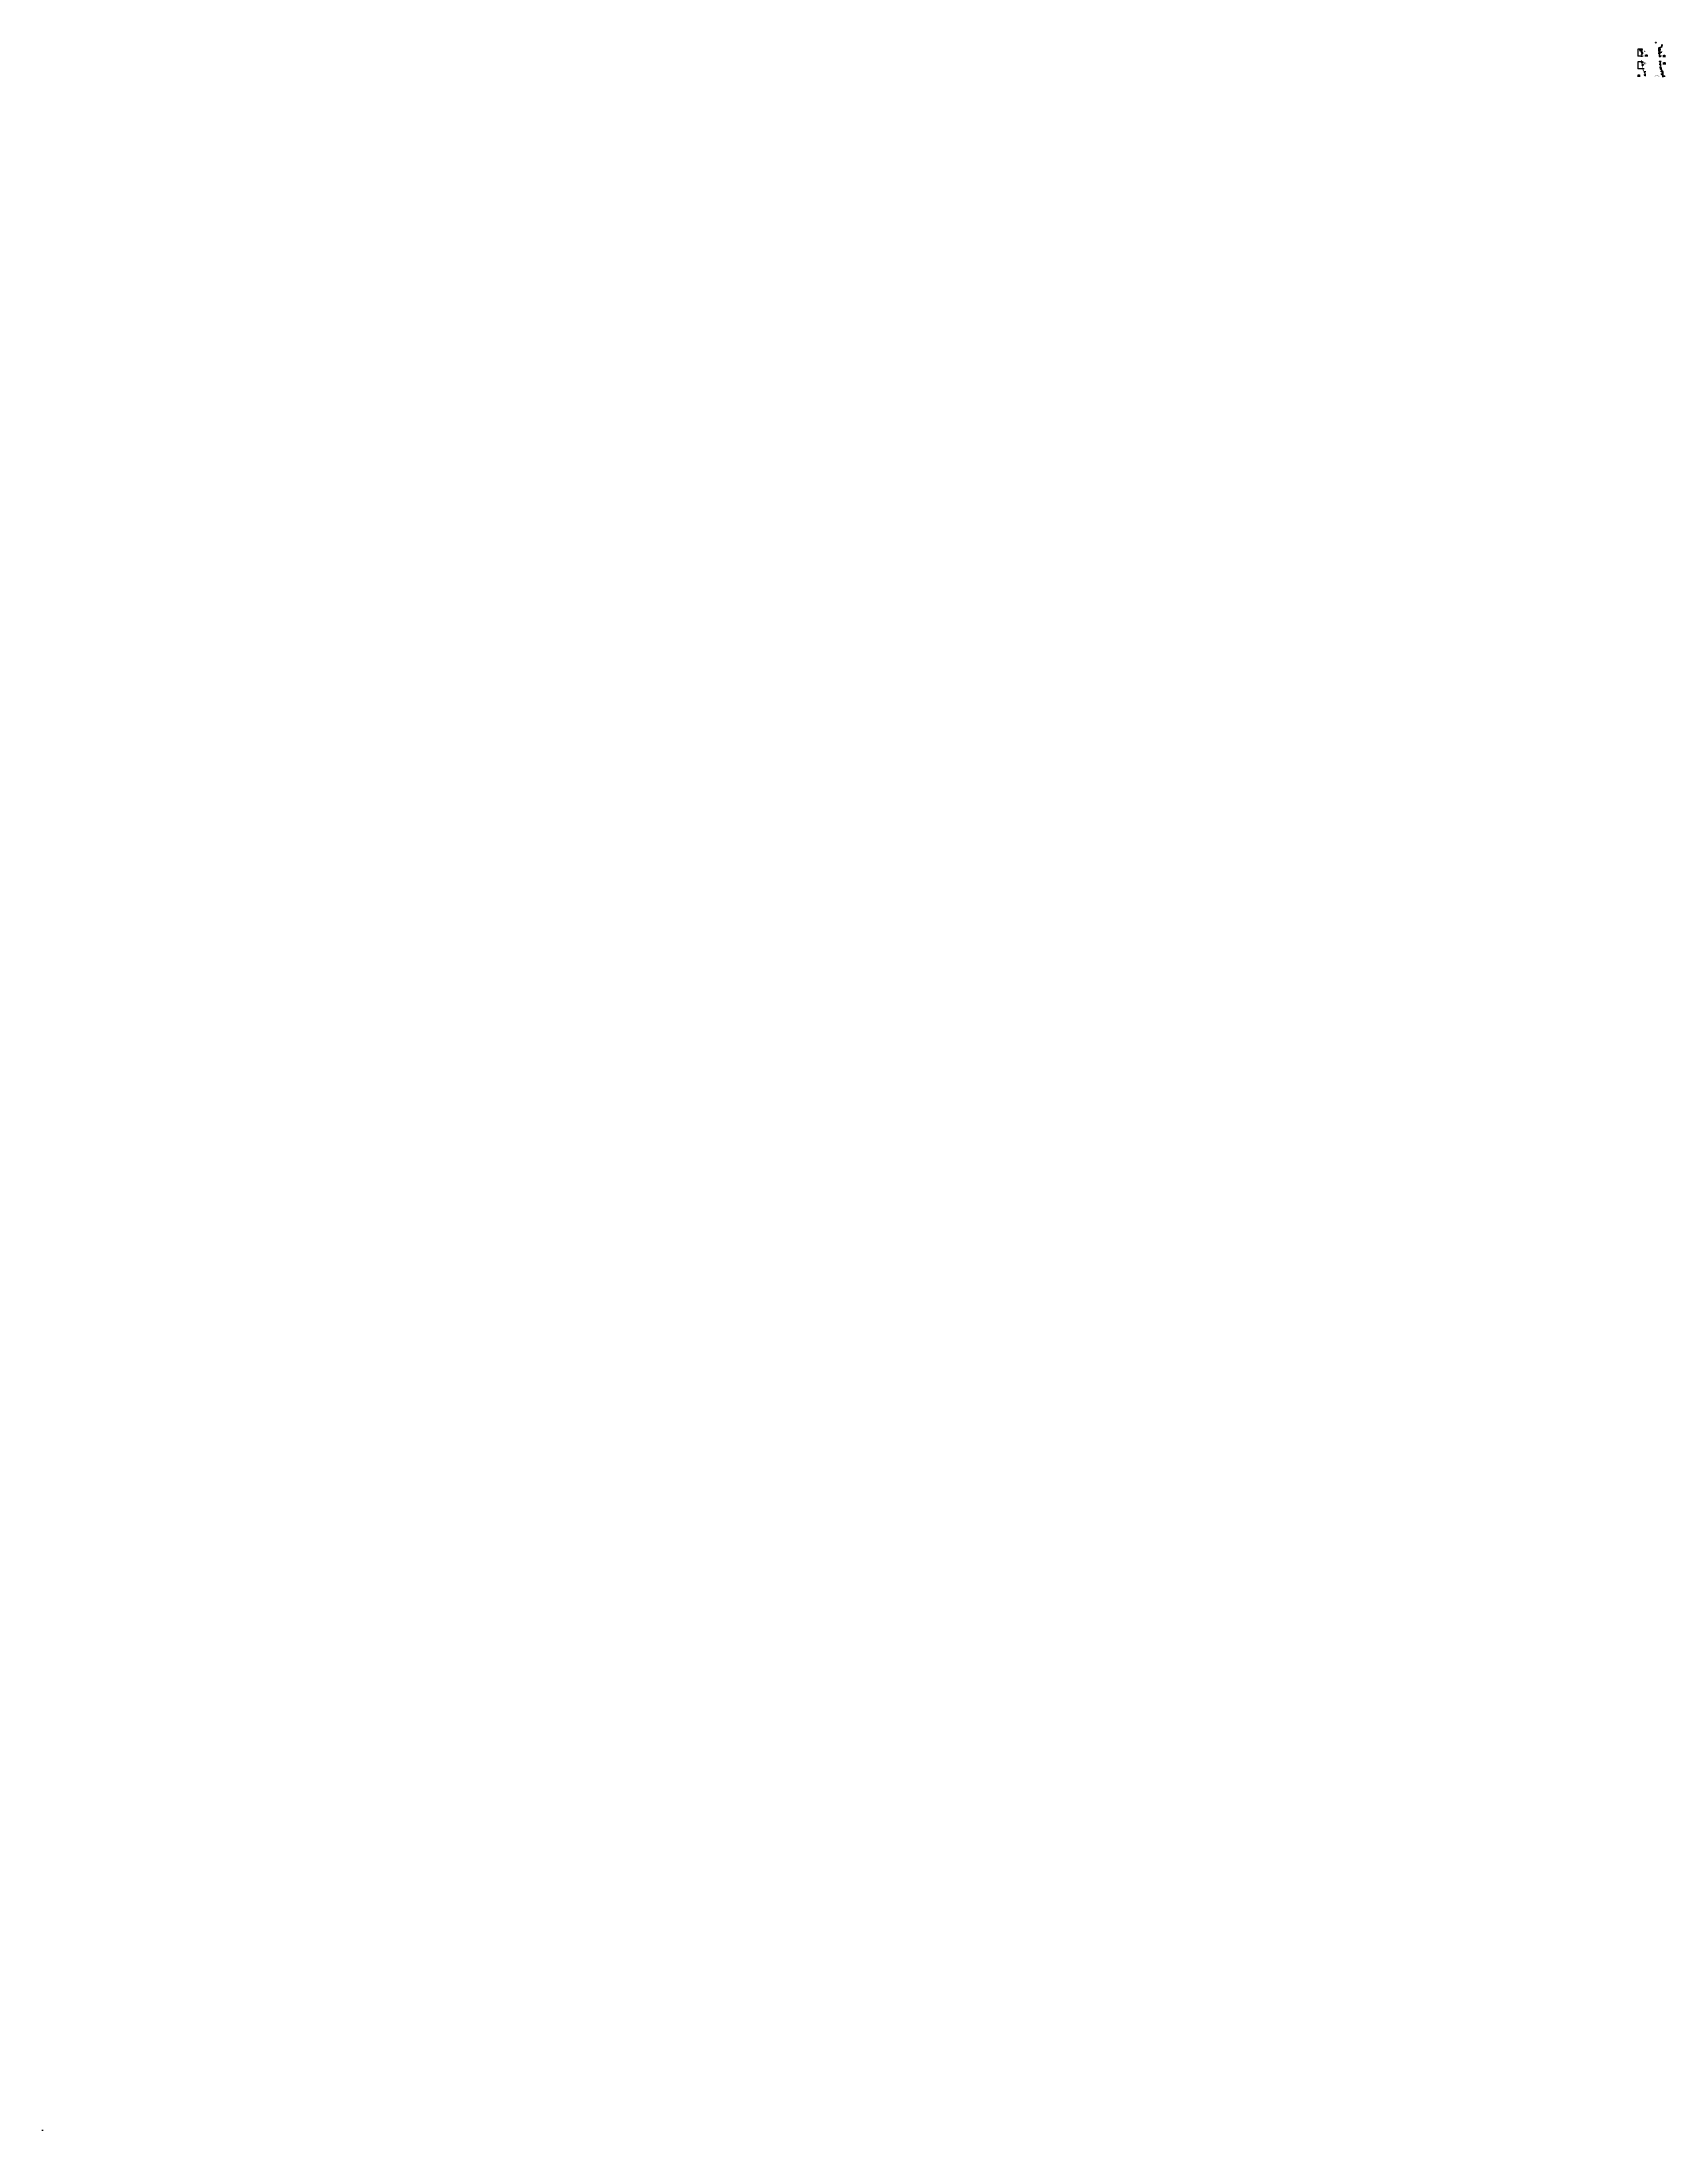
# Model space of a CAD drawing. Header units: millimetres. Extents: x 0 to 26031657, y 0 to 33466209.
import ezdxf
from ezdxf import colors
from ezdxf.entities.mleader import LeaderData, LeaderLine
from ezdxf.math import Vec2, Vec3

# ---------------------------------------------------------------- set-up
doc = ezdxf.new("R2010")
doc.units = ezdxf.units.MM
doc.set_wipeout_variables(frame=1)
doc.linetypes.add('Штриховая', pattern=[2822.222233, 1411.111116, -1411.111116])
for name, color, linetype, lineweight in [('Text blocks_Ном._пера__28', 7, 'Continuous', 13), ('В1', 140, 'Continuous', 40), ('ВК_Текст', 7, 'Continuous', 25), ('Колодца К2', 30, 'Continuous', 30), ('Лотки К2', 30, 'Continuous', 30), ('Пикеты', 1, 'Continuous', 60), ('Труба К2', 7, 'Continuous', 60)]:
    doc.layers.add(name, color=color, linetype=linetype, lineweight=lineweight)
doc.layers.add('Выноски', color=7, linetype='Continuous')
doc.styles.add('GOST 2.304', font='GOST_type.ttf')
doc.styles.add('GOST_100', font='cs_gost2304.shx', dxfattribs={"width": 0.7, "height": 300})
doc.styles.get("Standard").update_dxf_attribs({"font": 'arial.ttf'})
doc.dimstyles.new('ISO-25', dxfattribs={"dimtxt": 2.5, "dimasz": 2.5, "dimexe": 1.25, "dimexo": 0.625, "dimtad": 1, "dimtxsty": 'Standard', "dimcen": 2.5, "dimadec": 0, "dimazin": 0, "dimtfac": 1, "dimtmove": 0, "dimatfit": 3, "dimfxl": 1, "dimarcsym": 0})
doc.dimstyles.new('STANDARD$0', dxfattribs={"dimscale": 100, "dimtxt": 2.5, "dimasz": 1, "dimexe": 0.5, "dimexo": 2, "dimgap": 1, "dimtad": 1, "dimdec": 0, "dimzin": 0, "dimdsep": 46, "dimtxsty": 'Standard', "dimblk1": 'OBLIQUE', "dimblk2": 'OBLIQUE', "dimsah": 1, "dimcen": 2, "dimadec": 0, "dimazin": 0, "dimtfac": 1, "dimtdec": 4, "dimtofl": 0, "dimtmove": 2, "dimatfit": 3, "dimldrblk": 'OBLIQUE', "dimfxl": 1, "dimtolj": 1, "dimtzin": 0, "dimarcsym": 0})

# ---------------------------------------------------------------- blocks, each defined once
blk = doc.blocks.new('*U4')
at = {"color": 255}
blk.add_wipeout([(-200, 125), (200, 125), (200, -125), (-200, -125)], dxfattribs=at)
at = {"layer": 'ВК_Текст', "insert": (0, 0), "char_height": 250, "attachment_point": 5, "style": 'GOST_100'}
blk.add_mtext('К2', dxfattribs=at)
blk = doc.blocks.new('cross')
for p, q in [((-343, 343), (343, -343)), ((-343, -343), (343, 343))]:
    blk.add_line(p, q)
blk = doc.blocks.new('_ArchTick')
at = {"color": 0, "linetype": 'ByBlock', "const_width": 0.15}
blk.add_lwpolyline([(-0.5, -0.5), (0.5, 0.5)], dxfattribs=at)
blk = doc.blocks.new('*D8')
at = {"color": 0, "lineweight": -2, "transparency": 16777216}
for p, q in [((25683725, 32970748), (25686240, 32971127)), ((25684137, 32968017), (25686652, 32968396)), ((25685993, 32971090), (25686405, 32968359))]:
    blk.add_line(p, q, dxfattribs=at)
at = {"color": 0, "lineweight": -2, "transparency": 16777216, "xscale": 750.0000000000001, "yscale": 750.0000000000001, "zscale": 750.0000000000001}
for p, rotation in [((25685993, 32971090), 98.57885961178786), ((25686405, 32968359), 278.5788596117878)]:
    blk.add_blockref('_ArchTick', p, dxfattribs=dict(at, rotation=rotation))
at = {"color": 0, "transparency": 16777216, "insert": (25687683, 32969948), "char_height": 1000, "attachment_point": 5, "rotation": 278.5788596, "style": 'GOST 2.304'}
blk.add_mtext('\\A1;2762', dxfattribs=at)
blk = doc.blocks.new('_Oblique')
at = {"color": 0, "linetype": 'ByBlock', "lineweight": -2}
blk.add_line((-0.5, -0.5), (0.5, 0.5), dxfattribs=at)
blk = doc.blocks.new('*D9')
at = {"color": 0, "lineweight": -2, "transparency": 16777216}
for p, q in [((25624562, 33348532), (25575900, 33348532)), ((25637929, 33236166), (25575900, 33236166)), ((25576150, 33348532), (25576150, 33236166))]:
    blk.add_line(p, q, dxfattribs=at)
at = {"color": 0, "lineweight": -2, "transparency": 16777216, "xscale": 1250, "yscale": 1250, "zscale": 1250}
for p, rotation in [((25576150, 33348532), 90), ((25576150, 33236166), 270)]:
    blk.add_blockref('_ArchTick', p, dxfattribs=dict(at, rotation=rotation))
at = {"color": 0, "transparency": 16777216, "insert": (25574846, 33292349), "char_height": 1250, "attachment_point": 5, "rotation": 90, "style": 'GOST 2.304'}
blk.add_mtext('\\A1;Производство работ в стесненных условиях', dxfattribs=at)
blk = doc.blocks.new('*D10')
at = {"color": 0, "lineweight": -2, "transparency": 16777216}
for p, q in [((25624562, 33145240), (25575900, 33145240)), ((25576150, 33145240), (25576150, 33030303)), ((25653865, 33030303), (25575900, 33030303))]:
    blk.add_line(p, q, dxfattribs=at)
at = {"color": 0, "lineweight": -2, "transparency": 16777216, "xscale": 1250, "yscale": 1250, "zscale": 1250}
for p, rotation in [((25576150, 33145240), 90), ((25576150, 33030303), 270)]:
    blk.add_blockref('_ArchTick', p, dxfattribs=dict(at, rotation=rotation))
at = {"color": 0, "transparency": 16777216, "insert": (25574846, 33087772), "char_height": 1250, "attachment_point": 5, "rotation": 90, "style": 'GOST 2.304'}
blk.add_mtext('\\A1;Производство работ в стесненных условиях', dxfattribs=at)
blk = doc.blocks.new('hdsgth')
at = {"color": 255}
blk.add_wipeout([(-1038, 533), (1038, 533), (1038, -533), (-1038, -533)], dxfattribs=at)
at = {"layer": 'ВК_Текст', "insert": (51, 25), "char_height": 1066.7, "attachment_point": 5, "rotation": 359.9912566, "style": 'GOST_100'}
blk.add_mtext('К2c', dxfattribs=at)
blk = doc.blocks.new('*D14')
at = {"color": 0, "lineweight": -2, "transparency": 16777216}
for p, q in [((25963459, 33407281), (25963598, 33407927)), ((25963651, 33408171), (25965935, 33407680)), ((25965743, 33406790), (25965882, 33407436))]:
    blk.add_line(p, q, dxfattribs=at)
at = {"color": 0, "lineweight": -2, "transparency": 16777216, "xscale": 750.0000000000001, "yscale": 750.0000000000001, "zscale": 750.0000000000001}
for p, rotation in [((25963651, 33408171), 167.8735623773053), ((25965935, 33407680), 347.8735623773052)]:
    blk.add_blockref('_ArchTick', p, dxfattribs=dict(at, rotation=rotation))
at = {"color": 0, "transparency": 16777216, "insert": (25964267, 33405479), "char_height": 1000, "attachment_point": 5, "rotation": 347.8735624, "style": 'GOST 2.304'}
blk.add_mtext('\\A1;2336', dxfattribs=at)
blk = doc.blocks.new('*D15')
at = {"color": 0, "lineweight": -2, "transparency": 16777216}
for p, q in [((25961545, 33393558), (25963724, 33393272)), ((25961667, 33394491), (25961577, 33393806)), ((25963847, 33394205), (25963757, 33393520))]:
    blk.add_line(p, q, dxfattribs=at)
at = {"color": 0, "lineweight": -2, "transparency": 16777216, "xscale": 750.0000000000001, "yscale": 750.0000000000001, "zscale": 750.0000000000001}
for p, rotation in [((25961545, 33393558), 172.5132676109116), ((25963724, 33393272), 352.5132676109116)]:
    blk.add_blockref('_ArchTick', p, dxfattribs=dict(at, rotation=rotation))
at = {"color": 0, "transparency": 16777216, "insert": (25965817, 33393146), "char_height": 1000, "attachment_point": 5, "rotation": 352.5132676, "style": 'GOST 2.304'}
blk.add_mtext('\\A1;2198', dxfattribs=at)
blk = doc.blocks.new('*D17')
at = {"color": 0, "lineweight": -2, "transparency": 16777216}
for p, q in [((25921521, 33367087), (25918270, 33367749)), ((25918334, 33368064), (25918319, 33367994)), ((25921585, 33367402), (25921571, 33367332))]:
    blk.add_line(p, q, dxfattribs=at)
at = {"color": 0, "lineweight": -2, "transparency": 16777216, "xscale": 750.0000000000001, "yscale": 750.0000000000001, "zscale": 750.0000000000001}
for p, rotation in [((25918270, 33367749), 168.4884245579586), ((25921521, 33367087), 348.4884245579586)]:
    blk.add_blockref('_ArchTick', p, dxfattribs=dict(at, rotation=rotation))
at = {"color": 0, "transparency": 16777216, "insert": (25916260, 33367139), "char_height": 1000, "attachment_point": 5, "rotation": 348.4884246, "style": 'GOST 2.304'}
blk.add_mtext('\\A1;3318', dxfattribs=at)
blk = doc.blocks.new('_None')
blk = doc.blocks.new('*D23')
at = {"color": 0, "lineweight": -2, "transparency": 16777216}
blk.add_arc((25963153, 33408124), 2741, 120.3611125, 242.0850618, dxfattribs=at)
at = {"color": 0, "transparency": 16777216}
for points in [[(25961711, 33410645), (25961824, 33410332), (25962708, 33410828)], [(25961920, 33405861), (25961820, 33405543), (25962824, 33405403)]]:
    blk.add_solid(points, dxfattribs=at)
at = {"color": 0, "transparency": 16777216, "insert": (25961590, 33406997), "char_height": 1000, "attachment_point": 5, "rotation": 305.787066, "style": 'GOST 2.304'}
blk.add_mtext('164°', dxfattribs=at)
blk = doc.blocks.new('*D24')
at = {"color": 0, "lineweight": -2, "transparency": 16777216}
blk.add_arc((25961319, 33390688), 2843, 105.687686, 189.3234372, dxfattribs=at)
at = {"color": 0, "transparency": 16777216}
for points in [[(25958670, 33390283), (25958356, 33390172), (25958846, 33389285)], [(25960534, 33393591), (25960566, 33393260), (25961545, 33393522)]]:
    blk.add_solid(points, dxfattribs=at)
at = {"color": 0, "transparency": 16777216, "insert": (25957737, 33391424), "char_height": 1000, "attachment_point": 5, "rotation": 78.3874978, "style": 'GOST 2.304'}
blk.add_mtext('124°', dxfattribs=at)
blk = doc.blocks.new('*D25')
at = {"color": 0, "lineweight": -2, "transparency": 16777216}
blk.add_arc((25921696, 33368197), 2628, 281.9977581, 7.6491996, dxfattribs=at)
at = {"color": 0, "transparency": 16777216}
for points in [[(25922246, 33365459), (25922240, 33365792), (25921243, 33365608)], [(25924143, 33368494), (25924459, 33368600), (25923982, 33369494)]]:
    blk.add_solid(points, dxfattribs=at)
at = {"color": 0, "transparency": 16777216, "insert": (25923180, 33367151), "char_height": 1000, "attachment_point": 5, "rotation": 54.8234788, "style": 'GOST 2.304'}
blk.add_mtext('130°', dxfattribs=at)
blk = doc.blocks.new('*D26')
at = {"color": 0, "lineweight": -2, "transparency": 16777216}
blk.add_arc((25918862, 33327526), 2070, 120.6575399, 234.6949191, dxfattribs=at)
at = {"color": 0, "transparency": 16777216}
for points in [[(25917727, 33325992), (25917605, 33325682), (25918598, 33325473)], [(25917759, 33329467), (25917855, 33329148), (25918765, 33329594)]]:
    blk.add_solid(points, dxfattribs=at)
at = {"color": 0, "transparency": 16777216, "insert": (25915982, 33327643), "char_height": 1000, "attachment_point": 5, "rotation": 87.6762295, "style": 'GOST 2.304'}
blk.add_mtext('170°', dxfattribs=at)
blk = doc.blocks.new('*D27')
at = {"color": 0, "lineweight": -2, "transparency": 16777216}
blk.add_arc((25917882, 33319932), 1982, 309.8429871, 53.4278635, dxfattribs=at)
at = {"color": 0, "transparency": 16777216}
for points in [[(25919001, 33321369), (25919126, 33321678), (25918136, 33321898)], [(25919224, 33318259), (25919081, 33318561), (25918248, 33317983)]]:
    blk.add_solid(points, dxfattribs=at)
at = {"color": 0, "transparency": 16777216, "insert": (25920677, 33320012), "char_height": 1000, "attachment_point": 5, "rotation": 271.6354253, "style": 'GOST 2.304'}
blk.add_mtext('162°', dxfattribs=at)
blk = doc.blocks.new('*D28')
at = {"color": 0, "lineweight": -2, "transparency": 16777216}
blk.add_line((25923672, 33278341), (25921529, 33277906), dxfattribs=at)
blk.add_arc((25925610, 33278734), 3539, 116.8686168, 175.2203394, dxfattribs=at)
at = {"color": 0, "transparency": 16777216}
for points in [[(25922250, 33279038), (25921917, 33279019), (25922142, 33278030)], [(25923957, 33282048), (25924064, 33281732), (25924958, 33282212)]]:
    blk.add_solid(points, dxfattribs=at)
at = {"color": 0, "transparency": 16777216, "insert": (25922719, 33281987), "char_height": 1000, "attachment_point": 5, "rotation": 41.6238537, "style": 'GOST 2.304'}
blk.add_mtext('91°', dxfattribs=at)
blk = doc.blocks.new('*D29')
at = {"color": 0, "lineweight": -2, "transparency": 16777216}
blk.add_line((25925916, 33278796), (25928526, 33279325), dxfattribs=at)
blk.add_arc((25923979, 33278403), 4015, 291.901785, 357.1563895, dxfattribs=at)
at = {"color": 0, "transparency": 16777216}
for points in [[(25925519, 33274517), (25925434, 33274839), (25924509, 33274423)], [(25927822, 33278191), (25928154, 33278216), (25927913, 33279201)]]:
    blk.add_solid(points, dxfattribs=at)
at = {"color": 0, "transparency": 16777216, "insert": (25925931, 33275865), "char_height": 1000, "attachment_point": 5, "rotation": 37.5751981, "style": 'GOST 2.304'}
blk.add_mtext('94°', dxfattribs=at)
blk = doc.blocks.new('*D30')
at = {"color": 0, "lineweight": -2, "transparency": 16777216}
blk.add_arc((25941836, 33052617), 2498, 302.1062621, 73.9997136, dxfattribs=at)
at = {"color": 0, "transparency": 16777216}
for points in [[(25942512, 33054851), (25942538, 33055184), (25941528, 33055095)], [(25943223, 33050345), (25943105, 33050657), (25942228, 33050150)]]:
    blk.add_solid(points, dxfattribs=at)
at = {"color": 0, "transparency": 16777216, "insert": (25943447, 33052121), "char_height": 1000, "attachment_point": 5, "rotation": 72.9051215, "style": 'GOST 2.304'}
blk.add_mtext('178°', dxfattribs=at)
blk = doc.blocks.new('*D31')
at = {"color": 0, "lineweight": -2, "transparency": 16777216}
blk.add_arc((25945427, 33029973), 3123, 319.430181, 80.5828412, dxfattribs=at)
at = {"color": 0, "transparency": 16777216}
for points in [[(25945938, 33032887), (25945939, 33033220), (25944938, 33033057)], [(25947907, 33027815), (25947692, 33028069), (25947036, 33027296)]]:
    blk.add_solid(points, dxfattribs=at)
at = {"color": 0, "transparency": 16777216, "insert": (25947733, 33029839), "char_height": 1000, "attachment_point": 5, "rotation": 86.6879413, "style": 'GOST 2.304'}
blk.add_mtext('158°', dxfattribs=at)
blk = doc.blocks.new('*D32')
at = {"color": 0, "lineweight": -2, "transparency": 16777216}
blk.add_arc((25968746, 32991166), 2658, 142.685122, 261.3705771, dxfattribs=at)
at = {"color": 0, "transparency": 16777216}
for points in [[(25966521, 32992902), (25966744, 32992654), (25967377, 32993445)], [(25968341, 32988705), (25968354, 32988372), (25969347, 32988577)]]:
    blk.add_solid(points, dxfattribs=at)
at = {"color": 0, "transparency": 16777216, "insert": (25967850, 32989554), "char_height": 1000, "attachment_point": 5, "rotation": 330.9386461, "style": 'GOST 2.304'}
blk.add_mtext('162°', dxfattribs=at)
blk = doc.blocks.new('*D33')
at = {"color": 0, "lineweight": -2, "transparency": 16777216}
blk.add_arc((25973624, 32970131), 2461, 126.5006917, 245.8928399, dxfattribs=at)
at = {"color": 0, "transparency": 16777216}
for points in [[(25972090, 32972261), (25972230, 32971958), (25973068, 32972529)], [(25972654, 32968048), (25972583, 32967722), (25973595, 32967671)]]:
    blk.add_solid(points, dxfattribs=at)
at = {"color": 0, "transparency": 16777216, "insert": (25971986, 32969954), "char_height": 1000, "attachment_point": 5, "rotation": 276.1967658, "style": 'GOST 2.304'}
blk.add_mtext('166°', dxfattribs=at)

msp = doc.modelspace()

# ---------------------------------------------------------------- linework, layer by layer
at = {"layer": 'Пикеты', "color": 240, "lineweight": 70, "true_color": 0xed1f24}
msp.add_line((25916315.305, 33348531.713), (25920668.086, 33348395.321), dxfattribs=at)
at = {"layer": 'Пикеты'}
for p, q in [((25918282.732, 33327276.466), (25919729.531, 33327394.913)), ((25927347.774, 33249359.569), (25928794.573, 33249478.017)), ((25927347.774, 33158455.11), (25928794.573, 33158573.558)), ((25940276.68, 33059272.245), (25941715.346, 33059465.89)), ((25971031.873, 32931393.741), (25975372.27, 32931749.084)), ((25972738.606, 32966526.817), (25974190.204, 32966515.783))]:
    msp.add_line(p, q, dxfattribs=at)
at = {"layer": 'Труба К2', "linetype": 'Штриховая'}
msp.add_line((25859149.101, 33454083.56), (25868910.616, 33454083.56), dxfattribs=at)
for points in [[(25918228.527, 33348557.23), (25918402.967, 33337251.916), (25918862.464, 33327526.489), (25917882.474, 33319931.775), (25922657.786, 33294472.702), (25925609.948, 33278733.562), (25923978.596, 33278402.681), (25929957.437, 33233549.449), (25931650.808, 33222084.791)], [(25927856.902, 33158495.782), (25935668.046, 33102175.016), (25941836.478, 33052616.603), (25945427.356, 33029972.772), (25968746.487, 32991166.357), (25973623.546, 32970131.383), (25973179.198, 32931565.641)]]:
    msp.add_lwpolyline(points, dxfattribs=at)

# ---------------------------------------------------------------- block references
for p in [(25637515.685, 33155438.083), (25637897.926, 33151872.539), (25638587.879, 33148043.259), (25639075.471, 33144244.111), (25639192.346, 33140473.308), (25640025.938, 33134546.299), (25640379.178, 33137714.985), (25641214.666, 33131977.635), (25640893.383, 33128574.143), (25641699.642, 33122402.965), (25642082.111, 33125812.83), (25642600.75, 33116677.916), (25642922.602, 33119604.768), (25643419.027, 33110980.422), (25643681.095, 33113801.244), (25644106.212, 33105909.543), (25644328.551, 33108535.603), (25644792.374, 33098817.469), (25644844.348, 33102452.503), (25645581.157, 33095849.386), (25646059.726, 33091685.676), (25646734.743, 33087081.696), (25647325.903, 33083210.704), (25647919.528, 33079091.042), (25648451.891, 33075263.617), (25648849.941, 33071996.58), (25649494.174, 33067991.538), (25650050.686, 33064032.76), (25650682.334, 33059800.54), (25651483.778, 33054864.93), (25652207.925, 33048935.155), (25652831.878, 33044959.061), (25653444.495, 33040608.492), (25654037.286, 33036494.31), (25654695.963, 33032281.381), (25655707.464, 33028756.192), (25657587.889, 33025063.589), (25659442.535, 33021426.099), (25661293.125, 33017826.247), (25662284.496, 33015382.305), (25664168.143, 33014259.415), (25664583.214, 33011795.596), (25666510.115, 33010366.812), (25667069.545, 33007778.425), (25668872.142, 33006577.421), (25669452.119, 33003972.595), (25671439.714, 33002674.287), (25671686.542, 33000597.002), (25673627.925, 32999151.021), (25673810.118, 32996888.114), (25675983.28, 32995353.488), (25676884.01, 32992318.045), (25678298.905, 32987693.862), (25678656.809, 32990520.267), (25679505.716, 32982903.778), (25680028.147, 32985556.123), (25680801.349, 32978142.075), (25681156.599, 32980669.114), (25681853.337, 32972821.426), (25681876.31, 32930787.384), (25682067.147, 32933118.304), (25682313.862, 32975520.155), (25682448.782, 32931571.412), (25682484.417, 32939319.855), (25682508.868, 32934835.941), (25682619.602, 32943439.552), (25682628.207, 32948515.98), (25682628.738, 32952625.266), (25682691.971, 32956206.099), (25682701.107, 32961383.593), (25682722.147, 32964979.356), (25682801.075, 32967016.647), (25682822.076, 32970228.401), (25683223.728, 32970784.289), (25683339.314, 32933690.443), (25683848.173, 32931423.086)]:
    msp.add_blockref('cross', p)
at = {"layer": 'ВК_Текст', "xscale": 4.266666666666672, "yscale": 4.266666666666672, "zscale": 4.266666666666672, "rotation": 90.26955510629573}
msp.add_blockref('*U4', (25627640.807, 33340553.138), dxfattribs=at)
at = {"layer": 'Пикеты'}
msp.add_blockref('cross', (25637287.28, 33158840.046), dxfattribs=at)

# ---------------------------------------------------------------- texts
at = {"layer": 'Text blocks_Ном._пера__28', "style": 'GOST 2.304'}
msp.add_text('- существующая демонтируемая ливневая канализация;', height=1200, dxfattribs=at).set_placement((25871401.539, 33456560.898))
at = {"layer": 'Пикеты', "style": 'GOST 2.304'}
for s, p in [('ПК0', (25920164.362, 33348729.844)), ('ПК0+21,15', (25920292.075, 33325373.26)), ('ПК1', (25929176.316, 33250052.458)), ('ПК1', (25929176.316, 33159147.999)), ('ПК2', (25942101.156, 33060002.732)), ('ПК3', (25974400.472, 32966637.542)), ('ПК3+35,00', (25975981.563, 32930698.436))]:
    msp.add_text(s, height=1200, dxfattribs=at).set_placement(p)

# ---------------------------------------------------------------- next in the draw order: block references
for p in [(25626725.431, 33336942.176), (25626855.081, 33337943.35), (25626966.307, 33329117.525), (25627046.259, 33322399.032), (25627063.621, 33319238.902), (25627127.802, 33334780.901), (25627262.456, 33326773.412), (25627331.793, 33325216.865), (25627373.418, 33332911.571), (25627494.576, 33347780.967), (25627543.442, 33330796.766), (25627576.65, 33345552.16), (25627588.326, 33343565.169), (25627636.017, 33315136.694), (25627646.555, 33341605.683), (25627646.555, 33339359.095), (25627751.299, 33328530.904), (25627825.678, 33337181.346), (25627850.129, 33321323.128), (25627902.824, 33323754.444), (25628257.846, 33310726.891), (25628269.333, 33338143.575), (25628285.634, 33317383.075), (25628469.229, 33334082.271), (25628695.966, 33331929.689), (25628861.668, 33326797.085), (25628891.617, 33313284.338), (25628922.665, 33329965.942), (25629175.218, 33305495.643), (25629359.23, 33328336.143), (25629620.237, 33308658.883), (25629892.276, 33329721.309), (25630384.91, 33300197.551), (25630699.066, 33303301.196), (25631400.732, 33294355.236), (25631771.639, 33297353.829), (25632474.632, 33289165.39), (25633019.24, 33291634.088), (25633841.687, 33281943.561), (25634142.764, 33285612.816), (25634932.949, 33276626.125), (25635155.288, 33279200.905), (25635277.395, 33273277.469), (25635613.273, 33268635.247), (25636083.768, 33264622.527), (25636303.377, 33260860.606), (25636683.913, 33256907.721), (25636903.864, 33253673.204), (25637343.765, 33249245.38), (25637656.405, 33246211.879), (25638031.406, 33242061.706), (25638791.491, 33237616.187), (25639359.982, 33233607.504), (25639600.063, 33228900.636), (25641023.753, 33225138.046)]:
    msp.add_blockref('cross', p)
at = {"layer": 'ВК_Текст', "xscale": 4.266666666666672, "yscale": 4.266666666666672, "zscale": 4.266666666666672}
msp.add_blockref('*U4', (25864029.777, 33451088.679), dxfattribs=at)

# ---------------------------------------------------------------- next in the draw order: linework, layer by layer
at = {"layer": 'Труба К2', "linetype": 'Штриховая'}
msp.add_line((25859149.101, 33457078.442), (25868910.616, 33457078.442), dxfattribs=at)

# ---------------------------------------------------------------- next in the draw order: block references
at = {"layer": 'ВК_Текст', "xscale": 4.266666666666672, "yscale": 4.266666666666672, "zscale": 4.266666666666672, "rotation": 95.91712045897565}
msp.add_blockref('*U4', (25628131.961, 33331367.984), dxfattribs=at)

# ---------------------------------------------------------------- next in the draw order: texts
at = {"layer": 'Text blocks_Ном._пера__28', "style": 'GOST 2.304'}
msp.add_text('- существующая ливневая канализация;', height=1200, dxfattribs=at).set_placement((25871401.539, 33453566.016))

# ---------------------------------------------------------------- next in the draw order: block references
at = {"layer": 'ВК_Текст', "xscale": 4.266666666666672, "yscale": 4.266666666666672, "zscale": 4.266666666666672, "rotation": 98.31846090259685}
msp.add_blockref('*U4', (25628634.086, 33312262.201), dxfattribs=at)
at = {"layer": 'ВК_Текст', "xscale": 4.266666666666672, "yscale": 4.266666666666672, "zscale": 4.266666666666672}
msp.add_blockref('*U4', (25864029.859, 33457078.442), dxfattribs=at)

# ---------------------------------------------------------------- next in the draw order: linework, layer by layer
for p, q in [((25860168.629, 33457345.417, 72631.988), (25859553.259, 33456811.398, -72639.161)), ((25860127.954, 33456770.722, 72631.988), (25859593.935, 33457386.092, -72639.161)), ((25862277.753, 33457345.417, 72643.822), (25861662.382, 33456811.398, -72627.327)), ((25862237.077, 33456770.722, 72643.822), (25861703.058, 33457386.092, -72627.327)), ((25865781.965, 33457345.417, 72643.822), (25866397.335, 33456811.398, -72627.327)), ((25865822.64, 33456770.722, 72643.822), (25866356.66, 33457386.092, -72627.327)), ((25867891.088, 33457345.417, 72631.988), (25868506.458, 33456811.398, -72639.161)), ((25867931.764, 33456770.722, 72631.988), (25868465.783, 33457386.092, -72639.161))]:
    msp.add_line(p, q)

# ---------------------------------------------------------------- next in the draw order: block references
at = {"layer": 'ВК_Текст', "xscale": 4.266666666666672, "yscale": 4.266666666666672, "zscale": 4.266666666666672, "rotation": 100.0455763607351}
msp.add_blockref('*U4', (25632112.965, 33293483.593), dxfattribs=at)

# ---------------------------------------------------------------- next in the draw order: block references
msp.add_blockref('hdsgth', (25864029.859, 33454083.719))
at = {"layer": 'ВК_Текст', "xscale": 4.266666666666672, "yscale": 4.266666666666672, "zscale": 4.266666666666672, "rotation": 99.75558397993865}
msp.add_blockref('*U4', (25633881.666, 33284390.395), dxfattribs=at)

# ---------------------------------------------------------------- next in the draw order: linework, layer by layer
at = {"layer": 'Труба К2', "linetype": 'Штриховая'}
msp.add_line((25859149.101, 33451088.679), (25868910.616, 33451088.679), dxfattribs=at)

# ---------------------------------------------------------------- next in the draw order: block references
at = {"layer": 'ВК_Текст', "xscale": 4.266666666666672, "yscale": 4.266666666666672, "zscale": 4.266666666666672, "rotation": 95.3981783868961}
msp.add_blockref('*U4', (25635478.818, 33271187.46), dxfattribs=at)

# ---------------------------------------------------------------- next in the draw order: texts
at = {"layer": 'Text blocks_Ном._пера__28', "style": 'GOST 2.304'}
msp.add_text('- проектируемая ливневая канализация;', height=1200, dxfattribs=at).set_placement((25871401.539, 33450571.134))

# ---------------------------------------------------------------- next in the draw order: block references
at = {"layer": 'ВК_Текст', "xscale": 4.266666666666672, "yscale": 4.266666666666672, "zscale": 4.266666666666672}
for p, rotation in [((25637018.512, 33252532.905), 93.78905413209323), ((25918348.728, 33340761.839), 270.8663828982721)]:
    msp.add_blockref('*U4', p, dxfattribs=dict(at, rotation=rotation))

# ---------------------------------------------------------------- next in the draw order: block references
for p, rotation in [((25640264.02, 33226158.784), 96.67588509768737), ((25923857.182, 33288078.25), 280.6234296485389)]:
    msp.add_blockref('*U4', p, dxfattribs=dict(at, rotation=rotation))

# ---------------------------------------------------------------- next in the draw order: linework, layer by layer
at = {"layer": 'Колодца К2'}
msp.add_circle((25963169.511, 33408258.663), 500, dxfattribs=at)
at = {"layer": 'Лотки К2', "lineweight": 50}
for p, q in [((25863154.94, 33447981.887, 195136.283), (25864770.74, 33448010.694, 116151.281)), ((25863154.94, 33447981.887, 195136.283), (25863162.666, 33447548.563, -26407.447)), ((25863162.666, 33447548.563, -26407.447), (25864778.466, 33447577.37, -105392.45)), ((25863693.54, 33447991.489, 168807.949), (25863701.266, 33447558.165, -52735.782)), ((25864232.14, 33448001.092, 142479.615), (25864239.866, 33447567.768, -79064.116)), ((25864770.74, 33448010.694, 116151.281), (25864778.466, 33447577.37, -105392.45)), ((25961672.139, 33412219.607, 195140.312), (25963272.877, 33412441.59, 116155.31)), ((25961672.139, 33412219.607, 195140.312), (25961731.67, 33411790.323, -26403.419)), ((25961731.67, 33411790.323, -26403.419), (25963332.409, 33412012.306, -105388.421)), ((25962205.719, 33412293.601, 168811.978), (25962265.25, 33411864.317, -52731.753)), ((25962739.298, 33412367.596, 142483.644), (25962798.829, 33411938.311, -79060.087)), ((25963272.877, 33412441.59, 116155.31), (25963332.409, 33412012.306, -105388.421))]:
    msp.add_line(p, q, dxfattribs=at)
at = {"layer": 'Пикеты', "color": 240, "lineweight": 70, "true_color": 0xed1f24}
msp.add_line((25625562.015, 33348531.713), (25629914.797, 33348395.321), dxfattribs=at)
at = {"layer": 'Пикеты'}
msp.add_line((25627529.442, 33327276.466), (25628976.241, 33327394.913), dxfattribs=at)
at = {"layer": 'Труба К2', "linetype": 'Штриховая', "elevation": -65895.92}
msp.add_lwpolyline([(25962532.039, 33411901.314), (25963051.159, 33408744.454)], dxfattribs=at)

# ---------------------------------------------------------------- next in the draw order: block references
msp.add_blockref('cross', (25628274.299, 33335837.994))
at = {"layer": 'ВК_Текст'}
for p, xscale, yscale, zscale, rotation in [((25638103.475, 33150281.935), 4.266666666666673, 4.266666666666673, 4.266666666666673, 98.58023269869653), ((25929517.895, 33237259.263), 4.266666666666672, 4.266666666666672, 4.266666666666672, 276.6079929313191)]:
    msp.add_blockref('*U4', p, dxfattribs=dict(at, xscale=xscale, yscale=yscale, zscale=zscale, rotation=rotation))

# ---------------------------------------------------------------- next in the draw order: texts
at = {"layer": 'Text blocks_Ном._пера__28', "style": 'GOST 2.304'}
msp.add_text('- дождеприемный лоток (ДПЛ);', height=1200, dxfattribs=at).set_placement((25871401.539, 33447576.252))
at = {"layer": 'Пикеты', "style": 'GOST 2.304'}
for s, p in [('ПК0', (25627540.766, 33349247.866)), ('ПК0+21,15', (25629538.786, 33325373.26))]:
    msp.add_text(s, height=1200, dxfattribs=at).set_placement(p)

# ---------------------------------------------------------------- next in the draw order: leaders
at = {"layer": 'Выноски', "color": 0, "lineweight": -2}
ml = msp.add_multileader_mtext('Standard', dxfattribs=at)
ml.set_content('{\\C0;Колодец ж/б\\P1500х1600х400(h)}', color=5, style='GOST 2.304')
ml.set_leader_properties(lineweight=-3)
ml.build(insert=Vec2(0, 0))
ml.multileader.update_dxf_attribs({"text_left_attachment_type": 6, "text_right_attachment_type": 6, "dogleg_length": 1, "arrow_head_size": 1250, "scale": 500})
ctx = ml.context
ctx.base_point, ctx.scale, ctx.char_height, ctx.arrow_head_size, ctx.landing_gap_size, ctx.plane_origin = Vec3(25602378.153, 33334691.349), 500, 1250, 1250, 900, Vec3(25600816.009, 33330266.784)
ctx.left_attachment, ctx.right_attachment, ctx.text_align_type = 6, 6, 1
notes = []
notes.append((ctx, [(1, (1, 1, 0), (25615175.963, 33334691.349), (-1, 0), 99.848, [(1, [(25626781.405, 33337438.517)], 0, [])])]))
ctx.mtext.insert, ctx.mtext.alignment, ctx.mtext.flow_direction = Vec3(25608727.134, 33336191.349), 2, 5
ml = msp.add_multileader_mtext('Standard', dxfattribs=at)
ml.set_content('{\\C0;Ж/б лоток\\Pb=0.5 м, h=0.15 м, L=10.74 м}', color=5, style='GOST 2.304')
ml.set_leader_properties(lineweight=-3)
ml.build(insert=Vec2(0, 0))
ml.multileader.update_dxf_attribs({"text_left_attachment_type": 6, "text_right_attachment_type": 6, "dogleg_length": 1, "arrow_head_size": 1250, "scale": 500})
ctx = ml.context
ctx.base_point, ctx.scale, ctx.char_height, ctx.arrow_head_size, ctx.landing_gap_size, ctx.plane_origin = Vec3(25604857.547, 33343825.588, -4000), 500, 1250, 1250, 900, Vec3(25601411.544, 33337642.84, -4000)
ctx.left_attachment, ctx.right_attachment, ctx.text_align_type = 6, 6, 1
notes.append((ctx, [(1, (1, 1, 0), (25623327.266, 33343825.588, -4000), (-1, 0), 99.848, [(1, [(25627376.94, 33344814.573, -4000)], 0, [])])]))
ctx.mtext.insert, ctx.mtext.alignment, ctx.mtext.flow_direction = Vec3(25614042.483, 33345325.588, -4000), 2, 5
ml = msp.add_multileader_mtext('Standard', dxfattribs=at)
ml.set_content('{\\C0;Ж/б лоток под а/д\\Pb=1.3 м, h=0.6 м, L=9.60 м}', color=5, style='GOST 2.304')
ml.set_leader_properties(lineweight=-3)
ml.build(insert=Vec2(0, 0))
ml.multileader.update_dxf_attribs({"text_left_attachment_type": 6, "text_right_attachment_type": 6, "dogleg_length": 1, "arrow_head_size": 1250, "scale": 500})
ctx = ml.context
ctx.base_point, ctx.scale, ctx.char_height, ctx.arrow_head_size, ctx.landing_gap_size, ctx.plane_origin = Vec3(25632719.189, 33337727.081), 500, 1250, 1250, 900, Vec3(25601258.303, 33326571.241)
ctx.left_attachment, ctx.right_attachment, ctx.text_align_type = 6, 6, 1
notes.append((ctx, [(0, (1, 1, 0), (25632619.341, 33337727.081), (1, 0), 99.848, [(1, [(25627941.984, 33334627.456)], 0, [])])]))
ctx.mtext.insert, ctx.mtext.alignment, ctx.mtext.flow_direction = Vec3(25641278.678, 33339227.081), 2, 5
ml = msp.add_multileader_mtext('Standard', dxfattribs=at)
ml.set_content('{\\C0;Граница демонтажа\\Pливневой\\Pканализации К2}', color=5, style='GOST 2.304')
ml.set_leader_properties(lineweight=-3)
ml.build(insert=Vec2(0, 0))
ml.multileader.update_dxf_attribs({"text_left_attachment_type": 6, "text_right_attachment_type": 6, "dogleg_length": 1, "arrow_head_size": 1250, "scale": 500})
ctx = ml.context
ctx.base_point, ctx.scale, ctx.char_height, ctx.arrow_head_size, ctx.landing_gap_size, ctx.plane_origin = Vec3(25634442.432, 33350572.051, -193576), 500, 1250, 1250, 900, Vec3(25637309.907, 33345915.884, -193576)
ctx.left_attachment, ctx.right_attachment, ctx.text_align_type = 6, 6, 1
notes.append((ctx, [(0, (1, 1, 0), (25634342.585, 33350572.051, -193576), (1, 0), 99.848, [(1, [(25629855.562, 33348397.177, -193576)], 0, [])])]))
ctx.mtext.insert, ctx.mtext.alignment, ctx.mtext.flow_direction = Vec3(25641584.838, 33352072.051, -193576), 2, 5
ml = msp.add_multileader_mtext('Standard', dxfattribs=at)
ml.set_content('{\\C0;Пр. КК-15\\P%%C1000}', color=5, style='GOST 2.304')
ml.set_leader_properties(lineweight=-3)
ml.build(insert=Vec2(0, 0))
ml.multileader.update_dxf_attribs({"text_left_attachment_type": 6, "text_right_attachment_type": 6, "dogleg_length": 1, "arrow_head_size": 1250, "scale": 500})
ctx = ml.context
ctx.base_point, ctx.scale, ctx.char_height, ctx.arrow_head_size, ctx.landing_gap_size, ctx.plane_origin = Vec3(25952532.784, 33410904.146, 4288), 500, 1250, 1250, 900, Vec3(25963388.615, 33392973.518, 4288)
ctx.left_attachment, ctx.right_attachment, ctx.text_align_type = 6, 6, 1
notes.append((ctx, [(1, (1, 1, 0), (25960123.303, 33410904.146, 4288), (-1, 0), 99.848, [(1, [(25962746.37, 33408280.733, 4288)], 0, [])])]))
ctx.mtext.insert, ctx.mtext.alignment, ctx.mtext.flow_direction = Vec3(25956278.12, 33412404.146, 4288), 2, 5
ml = msp.add_multileader_mtext('Standard', dxfattribs=at)
ml.set_content('{\\C0;ДПЛ-9\\P%%C200, L=1,5 м}', color=5, style='GOST 2.304')
ml.set_leader_properties(lineweight=-3)
ml.build(insert=Vec2(0, 0))
ml.multileader.update_dxf_attribs({"text_left_attachment_type": 6, "text_right_attachment_type": 6, "dogleg_length": 1, "arrow_head_size": 1250, "scale": 500})
ctx = ml.context
ctx.base_point, ctx.scale, ctx.char_height, ctx.arrow_head_size, ctx.landing_gap_size, ctx.plane_origin = Vec3(25963868.402, 33417522.1, 4288), 500, 1250, 1250, 900, Vec3(25962920.77, 33396987.101, 4288)
ctx.left_attachment, ctx.right_attachment, ctx.text_align_type = 6, 6, 1
notes.append((ctx, [(0, (1, 1, 0), (25963768.554, 33417522.1, 4288), (1, 0), 99.848, [(1, [(25962278.525, 33412294.316, 4288)], 0, [])])]))
ctx.mtext.insert, ctx.mtext.alignment, ctx.mtext.flow_direction = Vec3(25968761.433, 33419022.1, 4288), 2, 5
ml = msp.add_multileader_mtext('Standard', dxfattribs=at)
ml.set_content('{\\C0;%%C200\\PL=3.50 м}', color=5, style='GOST 2.304')
ml.set_leader_properties(lineweight=-3)
ml.build(insert=Vec2(0, 0))
ml.multileader.update_dxf_attribs({"text_left_attachment_type": 6, "text_right_attachment_type": 6, "dogleg_length": 1, "arrow_head_size": 1250, "scale": 500})
ctx = ml.context
ctx.base_point, ctx.scale, ctx.char_height, ctx.arrow_head_size, ctx.landing_gap_size, ctx.plane_origin = Vec3(25965608.363, 33411989.745, 4288), 500, 1250, 1250, 900, Vec3(25964279.937, 33391595.653, 4288)
ctx.left_attachment, ctx.right_attachment, ctx.text_align_type = 6, 6, 1
notes.append((ctx, [(0, (1, 1, 0), (25965508.515, 33411989.745, 4288), (1, 0), 99.848, [(1, [(25962906.402, 33409624.748, 4288)], 0, [])])]))
ctx.mtext.insert, ctx.mtext.alignment, ctx.mtext.flow_direction = Vec3(25968951.626, 33413489.745, 4288), 2, 5
for ctx, leaders in notes:
    for number, flags, end, landing, length, lines in leaders:
        leader = LeaderData()
        leader.index, (leader.has_last_leader_line, leader.has_dogleg_vector, leader.attachment_direction) = number, flags
        leader.last_leader_point, leader.dogleg_vector, leader.dogleg_length = Vec3(end), Vec3(landing), length
        for number, points, colour, breaks in lines:
            line = LeaderLine()
            line.index, line.vertices, line.color, line.breaks = number, Vec3.list(points), colors.encode_raw_color(colour), breaks
            leader.lines.append(line)
        ctx.leaders.append(leader)

# ---------------------------------------------------------------- next in the draw order: linework, layer by layer
at = {"color": 18, "lineweight": 50, "true_color": 0x000000}
for p, q in [((25920430.614, 33338276.083), (25920168.935, 33338236.501)), ((25920559.512, 33337423.923), (25920297.833, 33337384.342)), ((25920430.614, 33338276.083), (25920692.293, 33338315.664)), ((25920430.614, 33338276.083), (25920559.512, 33337423.923)), ((25920559.512, 33337423.923), (25920821.191, 33337463.505))]:
    msp.add_line(p, q, dxfattribs=at)
at = {"color": 6, "lineweight": 20}
for p, q in [((25960948.646, 33390820.76), (25953991.386, 33386871.515)), ((25953991.386, 33386871.515), (25954285.444, 33386353.483)), ((25961242.704, 33390302.728), (25954285.444, 33386353.483)), ((25960948.646, 33390820.76), (25961242.704, 33390302.728))]:
    msp.add_line(p, q, dxfattribs=at)
at = {"layer": 'Колодца К2'}
for centre, radius in [((25917882.474, 33319931.775), 500), ((25918230.785, 33348410.891), 750), ((25918862.464, 33327526.489), 500), ((25921696.152, 33368196.852, 4000), 500), ((25961318.75, 33390688.371, 4000), 500)]:
    msp.add_circle(centre, radius, dxfattribs=at)
at = {"layer": 'Лотки К2', "lineweight": 50}
for p, q in [((25919387.559, 33350915.905, 195140.312), (25923412.598, 33353618.463, -41814.696)), ((25919387.559, 33350915.905, 195140.312), (25919629.149, 33350556.095, -26403.419)), ((25919629.149, 33350556.095, -26403.419), (25923654.188, 33353258.652, -263358.426)), ((25919834.786, 33351216.189, 168811.978), (25920076.376, 33350856.379, -52731.753)), ((25920282.012, 33351516.473, 142483.644), (25920523.602, 33351156.663, -79060.087)), ((25920729.239, 33351816.758, 116155.31), (25920970.829, 33351456.947, -105388.421)), ((25921176.465, 33352117.042, 89826.975), (25921418.055, 33351757.231, -131716.755)), ((25921623.692, 33352417.326, 63498.641), (25921865.282, 33352057.516, -158045.09)), ((25922070.918, 33352717.61, 37170.307), (25922312.508, 33352357.8, -184373.424)), ((25922518.145, 33353017.894, 10841.973), (25922759.735, 33352658.084, -210701.758)), ((25922965.371, 33353318.179, -15486.361), (25923206.961, 33352958.368, -237030.092)), ((25923412.598, 33353618.463, -41814.696), (25923654.188, 33353258.652, -263358.426))]:
    msp.add_line(p, q, dxfattribs=at)
at = {"layer": 'Труба К2', "linetype": 'Штриховая'}
msp.add_line((25683448.545, 33308981.31), (25693210.06, 33308981.31), dxfattribs=at)
at = {"layer": 'Труба К2', "linetype": 'Штриховая', "ltscale": 20}
msp.add_line((25918328.784, 33348901.194), (25919508.354, 33350736, 84368.447), dxfattribs=at)
at = {"layer": 'Труба К2', "linetype": 'Штриховая', "elevation": 4000}
msp.add_lwpolyline([(25963109.512, 33407762.276), (25961851.757, 33397356.679), (25961318.75, 33390688.371), (25921696.152, 33368196.852), (25918317.043, 33348903.395)], dxfattribs=at)

# ---------------------------------------------------------------- next in the draw order: block references
at = {"layer": 'ВК_Текст'}
for p, xscale, yscale, zscale, rotation in [((25640598.336, 33133254.267), 4.266666666666672, 4.266666666666672, 4.266666666666672, 97.12920724593644), ((25931212.39, 33134504.348), 4.266666666666671, 4.266666666666671, 4.266666666666671, 277.96185087179)]:
    msp.add_blockref('*U4', p, dxfattribs=dict(at, xscale=xscale, yscale=yscale, zscale=zscale, rotation=rotation))

# ---------------------------------------------------------------- next in the draw order: texts
at = {"layer": 'Text blocks_Ном._пера__28', "style": 'GOST 2.304'}
msp.add_text('- существующая демонтируемая ливневая канализация;', height=1200, dxfattribs=at).set_placement((25695700.982, 33311458.647))
at = {"layer": 'Text blocks_Ном._пера__28', "insert": (25936357.13, 33320377.72), "char_height": 1200, "attachment_point": 1, "style": 'GOST 2.304'}
msp.add_mtext_dynamic_manual_height_columns('\\pi-3600,l4800,t4800;1.^IПроектируемые трубопроводы прокладываются по существующей трассировке.\\P2.^IСистема ливневой канализации предусматривается из двухслойных гофрированных полипропиленовых труб; минимальная глубина заложения трубопроводов до верха трубы составляет 1 м.\\P3.^IДиаметр трубопроводов принят по эквивалентному диаметру существующих эксплуатируемых лотков и труб.\\P7.^IПереход трубопровода через автодорогу выполняется в стальном футляре по ГОСТ 10704-91 с внутренней и наружной антикоррозионной защитой.\\P8.^IВ конструкции лотков предусматривается отстойная часть.\\P9.^IЛотки предусматриваются класса D400.', width=93446.89135, gutter_width=12.5, heights=[0], dxfattribs=at)

# ---------------------------------------------------------------- next in the draw order: dimensions: what is measured, and where the dimension line sits
for base, p1, p2, angle, picture, middle in [((25918269.568, 33367749.464), (25921385.318, 33366422.103, 4000), (25918134.09, 33367084.256), 168.4884245579, '*D17', (25916259.956, 33367138.885)), ((25963724.367, 33393271.902), (25961537.119, 33393499.95), (25963716.694, 33393213.517), 352.513267611, '*D15', (25965817.334, 33393145.51))]:
    dim = msp.add_linear_dim(base=base, p1=p1, p2=p2, angle=angle, dimstyle='STANDARD$0', override={"dimscale": 500, "dimtxt": 2, "dimasz": 1.5, "dimtxsty": 'GOST 2.304', "dimblk1": 'ArchTick', "dimblk2": 'ArchTick'})
    dim.commit()
    dim.dimension.update_dxf_attribs({"geometry": picture, "text_midpoint": middle, "dimtype": 161})
for base, line1, line2, picture, middle in [((25917081.409, 33328581.796), ((25918862.464, 33327526.489), (25917882.474, 33319931.775)), ((25918402.967, 33337251.916), (25918862.464, 33327526.489)), '*D26', (25915981.753, 33327643.388)), ((25923136.839, 33365998.401), ((25921696.152, 33368196.852, 4000), (25918317.043, 33348903.395, 4000)), ((25961318.75, 33390688.371, 4000), (25921696.152, 33368196.852, 4000)), '*D25', (25923180.186, 33367150.892))]:
    dim = msp.add_angular_dim_2l(base=base, line1=line1, line2=line2, dimstyle='ISO-25', override={"dimscale": 500, "dimtxt": 2, "dimasz": 2, "dimtxsty": 'GOST 2.304'})
    dim.commit()
    dim.dimension.update_dxf_attribs({"geometry": picture, "text_midpoint": middle})
for base, line1, line2, picture, middle in [((25959615.103, 33392964.548), ((25961851.757, 33397356.679, 4000), (25961318.75, 33390688.371, 4000)), ((25961318.75, 33390688.371, 4000), (25921696.152, 33368196.852, 4000)), '*D24', (25958533.814, 33391260.67)), ((25960691.353, 33409328.391), ((25963109.512, 33407762.276, 4000), (25961851.757, 33397356.679, 4000)), ((25962532.039, 33411901.314, -65895.92), (25963051.159, 33408744.454, -65895.92)), '*D23', (25960929.929, 33406521.115))]:
    dim = msp.add_angular_dim_2l(base=base, line1=line1, line2=line2, dimstyle='ISO-25', override={"dimscale": 500, "dimtxt": 2, "dimasz": 2, "dimtxsty": 'GOST 2.304'})
    dim.commit()
    dim.dimension.update_dxf_attribs({"geometry": picture, "text_midpoint": middle, "dimtype": 162})
dim = msp.add_aligned_dim(p1=(25963669.511, 33408258.663), p2=(25965953.48, 33407767.92), distance=-89.646, dimstyle='STANDARD$0', override={"dimscale": 500, "dimtxt": 2, "dimasz": 1.5, "dimtxsty": 'GOST 2.304', "dimblk1": 'ArchTick', "dimblk2": 'ArchTick'})
dim.commit()
dim.dimension.update_dxf_attribs({"geometry": '*D14', "text_midpoint": (25964267.039, 33405479.333)})

# ---------------------------------------------------------------- next in the draw order: leaders
at = {"layer": 'Выноски', "color": 0, "lineweight": -2}
ml = msp.add_multileader_mtext('Standard', dxfattribs=at)
ml.set_content('{\\C0;Колодец ж/б\\P2500х2000х600(h)}', color=5, style='GOST 2.304')
ml.set_leader_properties(lineweight=-3)
ml.build(insert=Vec2(0, 0))
ml.multileader.update_dxf_attribs({"text_left_attachment_type": 6, "text_right_attachment_type": 6, "dogleg_length": 1, "arrow_head_size": 1250, "scale": 500})
ctx = ml.context
ctx.base_point, ctx.scale, ctx.char_height, ctx.arrow_head_size, ctx.landing_gap_size, ctx.plane_origin = Vec3(25607941.839, 33321201.854), 500, 1250, 1250, 900, Vec3(25601834.75, 33321445.975)
ctx.left_attachment, ctx.right_attachment, ctx.text_align_type = 6, 6, 1
notes = []
notes.append((ctx, [(1, (1, 1, 0), (25621275.747, 33321201.854), (-1, 0), 99.848, [(1, [(25627697.018, 33328259.279)], 0, [])])]))
ctx.mtext.insert, ctx.mtext.alignment, ctx.mtext.flow_direction = Vec3(25614558.869, 33322701.854), 2, 5
ml = msp.add_multileader_mtext('Standard', dxfattribs=at)
ml.set_content('{\\C0;Пр. КК-1\\P%%C1500}', color=5, style='GOST 2.304')
ml.set_leader_properties(lineweight=-3)
ml.build(insert=Vec2(0, 0))
ml.multileader.update_dxf_attribs({"text_left_attachment_type": 6, "text_right_attachment_type": 6, "dogleg_length": 1, "arrow_head_size": 1250, "scale": 500})
ctx = ml.context
ctx.base_point, ctx.scale, ctx.char_height, ctx.arrow_head_size, ctx.landing_gap_size, ctx.plane_origin = Vec3(25903665.431, 33351584.878, 4288), 500, 1250, 1250, 900, Vec3(25918749.249, 33332975.746, 4288)
ctx.left_attachment, ctx.right_attachment, ctx.text_align_type = 6, 6, 1
notes.append((ctx, [(1, (1, 1, 0), (25910541.154, 33351584.878, 4288), (-1, 0), 99.848, [(1, [(25918107.004, 33348282.962, 4288)], 0, [])])]))
ctx.mtext.insert, ctx.mtext.alignment, ctx.mtext.flow_direction = Vec3(25907053.369, 33353084.878, 4288), 2, 5
ml = msp.add_multileader_mtext('Standard', dxfattribs=at)
ml.set_content('{\\C0;Пр. КК-3\\P%%C1000}', color=5, style='GOST 2.304')
ml.set_leader_properties(lineweight=-3)
ml.build(insert=Vec2(0, 0))
ml.multileader.update_dxf_attribs({"text_left_attachment_type": 6, "text_right_attachment_type": 6, "dogleg_length": 1, "arrow_head_size": 1250, "scale": 500})
ctx = ml.context
ctx.base_point, ctx.scale, ctx.char_height, ctx.arrow_head_size, ctx.landing_gap_size, ctx.plane_origin = Vec3(25904037.126, 33323386.89), 500, 1250, 1250, 900, Vec3(25918943.563, 33304515.416)
ctx.left_attachment, ctx.right_attachment, ctx.text_align_type = 6, 6, 1
notes.append((ctx, [(1, (1, 1, 0), (25911091.549, 33323386.89), (-1, 0), 99.848, [(1, [(25918301.318, 33319822.632)], 0, [])])]))
ctx.mtext.insert, ctx.mtext.alignment, ctx.mtext.flow_direction = Vec3(25907514.414, 33324886.89), 2, 5
ml = msp.add_multileader_mtext('Standard', dxfattribs=at)
ml.set_content('{\\C0;%%C600 мм\\PL= 20,87 м}', color=5, style='GOST 2.304')
ml.set_leader_properties(lineweight=-3)
ml.build(insert=Vec2(0, 0))
ml.multileader.update_dxf_attribs({"text_left_attachment_type": 6, "text_right_attachment_type": 6, "dogleg_length": 1, "arrow_head_size": 1250, "scale": 500})
ctx = ml.context
ctx.base_point, ctx.scale, ctx.char_height, ctx.arrow_head_size, ctx.landing_gap_size, ctx.plane_origin = Vec3(25904673.003, 33344795.962), 500, 1250, 1250, 900, Vec3(25904728.557, 33323877.801)
ctx.left_attachment, ctx.right_attachment, ctx.text_align_type = 6, 6, 1
notes.append((ctx, [(1, (1, 1, 0), (25912950.621, 33344795.962), (-1, 0), 99.848, [(1, [(25918319.583, 33342655.968)], 0, [])])]))
ctx.mtext.insert, ctx.mtext.alignment, ctx.mtext.flow_direction = Vec3(25908761.888, 33346295.962), 2, 5
ml = msp.add_multileader_mtext('Standard', dxfattribs=at)
ml.set_content('{\\C0;Пр. КК-2\\P%%C1000}', color=5, style='GOST 2.304')
ml.set_leader_properties(lineweight=-3)
ml.build(insert=Vec2(0, 0))
ml.multileader.update_dxf_attribs({"text_left_attachment_type": 6, "text_right_attachment_type": 6, "dogleg_length": 1, "arrow_head_size": 1250, "scale": 500})
ctx = ml.context
ctx.base_point, ctx.scale, ctx.char_height, ctx.arrow_head_size, ctx.landing_gap_size, ctx.plane_origin = Vec3(25906345.742, 33330141.214, 4288), 500, 1250, 1250, 900, Vec3(25919068.103, 33312506.585, 4288)
ctx.left_attachment, ctx.right_attachment, ctx.text_align_type = 6, 6, 1
notes.append((ctx, [(1, (1, 1, 0), (25913496.662, 33330141.214, 4288), (-1, 0), 99.848, [(1, [(25918425.858, 33327813.801, 4288)], 0, [])])]))
ctx.mtext.insert, ctx.mtext.alignment, ctx.mtext.flow_direction = Vec3(25909871.278, 33331641.214, 4288), 2, 5
ml = msp.add_multileader_mtext('Standard', dxfattribs=at)
ml.set_content('{\\C0;Пр. КК-17\\P%%C1000}', color=5, style='GOST 2.304')
ml.set_leader_properties(lineweight=-3)
ml.build(insert=Vec2(0, 0))
ml.multileader.update_dxf_attribs({"text_left_attachment_type": 6, "text_right_attachment_type": 6, "dogleg_length": 1, "arrow_head_size": 1250, "scale": 500})
ctx = ml.context
ctx.base_point, ctx.scale, ctx.char_height, ctx.arrow_head_size, ctx.landing_gap_size, ctx.plane_origin = Vec3(25911117.194, 33371167.492, 4288), 500, 1250, 1250, 900, Vec3(25922064.162, 33353236.864, 4288)
ctx.left_attachment, ctx.right_attachment, ctx.text_align_type = 6, 6, 1
notes.append((ctx, [(1, (1, 1, 0), (25918798.851, 33371167.492, 4288), (-1, 0), 99.848, [(1, [(25921421.917, 33368544.08, 4288)], 0, [])])]))
ctx.mtext.insert, ctx.mtext.alignment, ctx.mtext.flow_direction = Vec3(25914908.099, 33372667.492, 4288), 2, 5
ml = msp.add_multileader_mtext('Standard', dxfattribs=at)
ml.set_content('{\\C0;3.81\\P1.53}', color=5, style='GOST 2.304')
ml.set_leader_properties(lineweight=-3)
ml.set_arrow_properties(name='NONE')
ml.build(insert=Vec2(0, 0))
ml.multileader.update_dxf_attribs({"text_left_attachment_type": 6, "text_right_attachment_type": 6, "dogleg_length": 1, "arrow_head_size": 1250, "scale": 500})
ctx = ml.context
ctx.base_point, ctx.scale, ctx.char_height, ctx.arrow_head_size, ctx.landing_gap_size, ctx.plane_origin = Vec3(25912720.626, 33347298.177, 4000), 500, 1000, 1250, 900, Vec3(25907975.133, 33327762.28, 4000)
ctx.left_attachment, ctx.right_attachment, ctx.text_align_type = 6, 6, 1
notes.append((ctx, [(1, (1, 1, 0), (25916335.984, 33347298.177, 4000), (-1, 0), 99.848, [(1, [(25917627.31, 33347965.563, 4000)], 0, [])])]))
ctx.mtext.insert, ctx.mtext.alignment, ctx.mtext.flow_direction = Vec3(25914478.381, 33348498.177, 4000), 2, 5
ml = msp.add_multileader_mtext('Standard', dxfattribs=at)
ml.set_content('{\\C0;%%C600 мм\\PL= 7,66 м}', color=5, style='GOST 2.304')
ml.set_leader_properties(lineweight=-3)
ml.build(insert=Vec2(0, 0))
ml.multileader.update_dxf_attribs({"text_left_attachment_type": 6, "text_right_attachment_type": 6, "dogleg_length": 1, "arrow_head_size": 1250, "scale": 500})
ctx = ml.context
ctx.base_point, ctx.scale, ctx.char_height, ctx.arrow_head_size, ctx.landing_gap_size, ctx.plane_origin = Vec3(25922296.939, 33322264.394), 500, 1250, 1250, 900, Vec3(25904781.443, 33304950.966)
ctx.left_attachment, ctx.right_attachment, ctx.text_align_type = 6, 6, 1
notes.append((ctx, [(0, (1, 1, 0), (25922197.092, 33322264.394), (1, 0), 99.848, [(1, [(25918372.469, 33323729.132)], 0, [])])]))
ctx.mtext.insert, ctx.mtext.alignment, ctx.mtext.flow_direction = Vec3(25925983.751, 33323764.394), 2, 5
ml = msp.add_multileader_mtext('Standard', dxfattribs=at)
ml.set_content('{\\C0;%%C200 мм\\PL= 20.40 м}', color=5, style='GOST 2.304')
ml.set_leader_properties(lineweight=-3)
ml.build(insert=Vec2(0, 0))
ml.multileader.update_dxf_attribs({"text_left_attachment_type": 6, "text_right_attachment_type": 6, "dogleg_length": 1, "arrow_head_size": 1250, "scale": 500})
ctx = ml.context
ctx.base_point, ctx.scale, ctx.char_height, ctx.arrow_head_size, ctx.landing_gap_size, ctx.plane_origin = Vec3(25922279.306, 33359009.213, 4000), 500, 1250, 1250, 900, Vec3(25919502.102, 33339588.124, 4000)
ctx.left_attachment, ctx.right_attachment, ctx.text_align_type = 6, 6, 1
notes.append((ctx, [(0, (1, 1, 0), (25922179.458, 33359009.213, 4000), (1, 0), 99.848, [(1, [(25920518.724, 33361414.653, 4000)], 0, [])])]))
ctx.mtext.insert, ctx.mtext.alignment, ctx.mtext.flow_direction = Vec3(25926368.191, 33360509.213, 4000), 2, 5
ml = msp.add_multileader_mtext('Standard', dxfattribs=at)
ml.set_content('{\\C0;Начало\\Pмагистральной\\Pтрассы}', color=5, style='GOST 2.304')
ml.set_leader_properties(lineweight=-3)
ml.build(insert=Vec2(0, 0))
ml.multileader.update_dxf_attribs({"text_left_attachment_type": 6, "text_right_attachment_type": 6, "dogleg_length": 1, "arrow_head_size": 1250, "scale": 500})
ctx = ml.context
ctx.base_point, ctx.scale, ctx.char_height, ctx.arrow_head_size, ctx.landing_gap_size, ctx.plane_origin = Vec3(25922557.501, 33346089.637, 4288), 500, 1250, 1250, 900, Vec3(25938648.958, 33328834.177, 4288)
ctx.left_attachment, ctx.right_attachment, ctx.text_align_type = 6, 6, 1
notes.append((ctx, [(0, (1, 1, 0), (25922457.653, 33346089.637, 4288), (1, 0), 99.848, [(1, [(25920608.851, 33348397.177, 4288)], 0, [])])]))
ctx.mtext.insert, ctx.mtext.alignment, ctx.mtext.flow_direction = Vec3(25928193.027, 33347697.035, 4288), 2, 5
ml = msp.add_multileader_mtext('Standard', dxfattribs=at)
ml.set_content('{\\C0;Заглушка  ж/б лотка\\Pбетонным раствором B15\\PW=0.1 м.куб}', color=5, style='GOST 2.304')
ml.set_leader_properties(lineweight=-3)
ml.build(insert=Vec2(0, 0))
ml.multileader.update_dxf_attribs({"text_left_attachment_type": 6, "text_right_attachment_type": 6, "dogleg_length": 1, "arrow_head_size": 1250, "scale": 500})
ctx = ml.context
ctx.base_point, ctx.scale, ctx.char_height, ctx.arrow_head_size, ctx.landing_gap_size, ctx.plane_origin = Vec3(25922389.432, 33335330.723), 500, 1250, 1250, 900, Vec3(25919704.03, 33315500.348)
ctx.left_attachment, ctx.right_attachment, ctx.text_align_type = 6, 6, 1
notes.append((ctx, [(0, (1, 1, 0), (25922289.584, 33335330.723), (1, 0), 99.848, [(1, [(25920742.695, 33337497.017)], 0, [])])]))
ctx.mtext.insert, ctx.mtext.alignment, ctx.mtext.flow_direction = Vec3(25931216.969, 33336937.228), 2, 5
ml = msp.add_multileader_mtext('Standard', dxfattribs=at)
ml.set_content('{\\C0;4.27\\P2.09}', color=5, style='GOST 2.304')
ml.set_leader_properties(lineweight=-3)
ml.set_arrow_properties(name='NONE')
ml.build(insert=Vec2(0, 0))
ml.multileader.update_dxf_attribs({"text_left_attachment_type": 6, "text_right_attachment_type": 6, "dogleg_length": 1, "arrow_head_size": 1250, "scale": 500})
ctx = ml.context
ctx.base_point, ctx.scale, ctx.char_height, ctx.arrow_head_size, ctx.landing_gap_size, ctx.plane_origin = Vec3(25921926.523, 33372032.355, 4000), 500, 1000, 1250, 900, Vec3(25917468.379, 33352496.457, 4000)
ctx.left_attachment, ctx.right_attachment, ctx.text_align_type = 6, 6, 1
notes.append((ctx, [(0, (1, 1, 0), (25921826.676, 33372032.355, 4000), (1, 0), 99.848, [(1, [(25921696.152, 33368696.852, 4000)], 0, [])])]))
ctx.mtext.insert, ctx.mtext.alignment, ctx.mtext.flow_direction = Vec3(25923827.953, 33373232.355, 4000), 2, 5
ml = msp.add_multileader_mtext('Standard', dxfattribs=at)
ml.set_content('{\\C0;ДПЛ-1\\P%%C600, L=5,0 м}', color=5, style='GOST 2.304')
ml.set_leader_properties(lineweight=-3)
ml.build(insert=Vec2(0, 0))
ml.multileader.update_dxf_attribs({"text_left_attachment_type": 6, "text_right_attachment_type": 6, "dogleg_length": 1, "arrow_head_size": 1250, "scale": 500})
ctx = ml.context
ctx.base_point, ctx.scale, ctx.char_height, ctx.arrow_head_size, ctx.landing_gap_size, ctx.plane_origin = Vec3(25934694.532, 33352025.246, 142483.644), 500, 1250, 1250, 900, Vec3(25908662.452, 33336429.33, 142483.644)
ctx.left_attachment, ctx.right_attachment, ctx.text_align_type = 6, 6, 1
notes.append((ctx, [(0, (1, 1, 0), (25934594.685, 33352025.246, 142483.644), (1, 0), 99.848, [(1, [(25923172.996, 33352961.095, 142483.644)], 0, [])])]))
ctx.mtext.insert, ctx.mtext.alignment, ctx.mtext.flow_direction = Vec3(25939721.588, 33353525.246, 142483.644), 2, 5
ml = msp.add_multileader_mtext('Standard', dxfattribs=at)
ml.set_content('{\\C0;%%C200 мм\\PL= 45.58 м}', color=5, style='GOST 2.304')
ml.set_leader_properties(lineweight=-3)
ml.build(insert=Vec2(0, 0))
ml.multileader.update_dxf_attribs({"text_left_attachment_type": 6, "text_right_attachment_type": 6, "dogleg_length": 1, "arrow_head_size": 1250, "scale": 500})
ctx = ml.context
ctx.base_point, ctx.scale, ctx.char_height, ctx.arrow_head_size, ctx.landing_gap_size, ctx.plane_origin = Vec3(25943451.705, 33377141.432, 4000), 500, 1250, 1250, 900, Vec3(25940674.501, 33357720.343, 4000)
ctx.left_attachment, ctx.right_attachment, ctx.text_align_type = 6, 6, 1
notes.append((ctx, [(0, (1, 1, 0), (25943351.857, 33377141.432, 4000), (1, 0), 99.848, [(1, [(25941691.123, 33379546.872, 4000)], 0, [])])]))
ctx.mtext.insert, ctx.mtext.alignment, ctx.mtext.flow_direction = Vec3(25947451.24, 33378641.432, 4000), 2, 5
ml = msp.add_multileader_mtext('Standard', dxfattribs=at)
ml.set_content('{\\C0;Пр. КК-16\\P%%C1000}', color=5, style='GOST 2.304')
ml.set_leader_properties(lineweight=-3)
ml.build(insert=Vec2(0, 0))
ml.multileader.update_dxf_attribs({"text_left_attachment_type": 6, "text_right_attachment_type": 6, "dogleg_length": 1, "arrow_head_size": 1250, "scale": 500})
ctx = ml.context
ctx.base_point, ctx.scale, ctx.char_height, ctx.arrow_head_size, ctx.landing_gap_size, ctx.plane_origin = Vec3(25950667.879, 33393662.825, 4288), 500, 1250, 1250, 900, Vec3(25961613.059, 33375732.196, 4288)
ctx.left_attachment, ctx.right_attachment, ctx.text_align_type = 6, 6, 1
notes.append((ctx, [(1, (1, 1, 0), (25958347.748, 33393662.825, 4288), (-1, 0), 99.848, [(1, [(25960970.815, 33391039.412, 4288)], 0, [])])]))
ctx.mtext.insert, ctx.mtext.alignment, ctx.mtext.flow_direction = Vec3(25954457.89, 33395162.825, 4288), 2, 5
ml = msp.add_multileader_mtext('Standard', dxfattribs=at)
ml.set_content('{\\C0;%%C200 мм\\PL= 17,66 м}', color=5, style='GOST 2.304')
ml.set_leader_properties(lineweight=-3)
ml.build(insert=Vec2(0, 0))
ml.multileader.update_dxf_attribs({"text_left_attachment_type": 6, "text_right_attachment_type": 6, "dogleg_length": 1, "arrow_head_size": 1250, "scale": 500})
ctx = ml.context
ctx.base_point, ctx.scale, ctx.char_height, ctx.arrow_head_size, ctx.landing_gap_size, ctx.plane_origin = Vec3(25951586.393, 33401788.486), 500, 1250, 1250, 900, Vec3(25948632.942, 33381958.111)
ctx.left_attachment, ctx.right_attachment, ctx.text_align_type = 6, 6, 1
notes.append((ctx, [(1, (1, 1, 0), (25959595.962, 33401788.486), (-1, 0), 99.848, [(1, [(25962223.968, 33400736.277)], 0, [])])]))
ctx.mtext.insert, ctx.mtext.alignment, ctx.mtext.flow_direction = Vec3(25955541.253, 33403288.486), 2, 5
ml = msp.add_multileader_mtext('Standard', dxfattribs=at)
ml.set_content('{\\C0;Футляр ст.\\P%%C426x7.0\\PL=8.00 м}', color=5, style='GOST 2.304')
ml.set_leader_properties(lineweight=-3)
ml.build(insert=Vec2(0, 0))
ml.multileader.update_dxf_attribs({"text_left_attachment_type": 6, "text_right_attachment_type": 6, "dogleg_length": 1, "arrow_head_size": 1250, "scale": 500})
ctx = ml.context
ctx.base_point, ctx.scale, ctx.char_height, ctx.arrow_head_size, ctx.landing_gap_size, ctx.plane_origin = Vec3(25957650.755, 33384769.224), 500, 1250, 1250, 900, Vec3(25955796.999, 33365591.119)
ctx.left_attachment, ctx.right_attachment, ctx.text_align_type = 6, 6, 1
notes.append((ctx, [(0, (1, 1, 0), (25957550.907, 33384769.224), (1, 0), 99.848, [(1, [(25955825.873, 33387227.898)], 0, [])])]))
ctx.mtext.insert, ctx.mtext.alignment, ctx.mtext.flow_direction = Vec3(25962200.683, 33386269.224), 2, 5
ml = msp.add_multileader_mtext('Standard', dxfattribs=at)
ml.set_content('{\\C0;3.79\\P2.59}', color=5, style='GOST 2.304')
ml.set_leader_properties(lineweight=-3)
ml.set_arrow_properties(name='NONE')
ml.build(insert=Vec2(0, 0))
ml.multileader.update_dxf_attribs({"text_left_attachment_type": 6, "text_right_attachment_type": 6, "dogleg_length": 1, "arrow_head_size": 1250, "scale": 500})
ctx = ml.context
ctx.base_point, ctx.scale, ctx.char_height, ctx.arrow_head_size, ctx.landing_gap_size, ctx.plane_origin = Vec3(25966528.029, 33406081.502, 4000), 500, 1000, 1250, 900, Vec3(25963750.824, 33386660.413, 4000)
ctx.left_attachment, ctx.right_attachment, ctx.text_align_type = 6, 6, 1
notes.append((ctx, [(0, (1, 1, 0), (25966428.181, 33406081.502, 4000), (1, 0), 99.848, [(1, [(25963661.356, 33408015.852, 4000)], 0, [])])]))
ctx.mtext.insert, ctx.mtext.alignment, ctx.mtext.flow_direction = Vec3(25968393.004, 33407281.502, 4000), 2, 5
for ctx, leaders in notes:
    for number, flags, end, landing, length, lines in leaders:
        leader = LeaderData()
        leader.index, (leader.has_last_leader_line, leader.has_dogleg_vector, leader.attachment_direction) = number, flags
        leader.last_leader_point, leader.dogleg_vector, leader.dogleg_length = Vec3(end), Vec3(landing), length
        for number, points, colour, breaks in lines:
            line = LeaderLine()
            line.index, line.vertices, line.color, line.breaks = number, Vec3.list(points), colors.encode_raw_color(colour), breaks
            leader.lines.append(line)
        ctx.leaders.append(leader)

# ---------------------------------------------------------------- next in the draw order: linework, layer by layer
at = {"color": 240, "lineweight": 70, "true_color": 0xed1f24}
msp.add_line((25633929.085, 33279239.281), (25635375.884, 33279357.729), dxfattribs=at)
at = {"layer": 'Колодца К2'}
for centre, radius in [((25922657.786, 33294472.702), 750), ((25923987.296, 33278404.446), 750), ((25925609.948, 33278733.562), 750), ((25928863.434, 33241756.655), 500)]:
    msp.add_circle(centre, radius, dxfattribs=at)
at = {"layer": 'Лотки К2', "lineweight": 50}
for p, q in [((25919107.548, 33277886.041, 300528.733), (25920704.78, 33278131.987, 221543.731)), ((25919107.548, 33277886.041, 300528.733), (25919173.506, 33277457.697, 78985.003)), ((25919173.506, 33277457.697, 78985.003), (25920770.738, 33277703.643)), ((25919639.959, 33277968.023, 274200.399), (25919705.916, 33277539.679, 52656.668)), ((25920172.37, 33278050.005, 247872.065), (25920238.327, 33277621.661, 26328.334)), ((25920704.78, 33278131.987, 221543.731), (25920770.738, 33277703.643)), ((25923739.997, 33295187.996, 110771.865), (25924702.529, 33295672.002, -26328.334)), ((25923739.997, 33295187.996, 110771.865), (25923934.697, 33294800.8, -110771.865)), ((25923934.697, 33294800.8, -110771.865), (25924897.229, 33295284.805, -247872.065)), ((25924221.263, 33295429.999, 84443.531), (25924415.963, 33295042.803, -137100.2)), ((25924702.529, 33295672.002, -26328.334), (25924897.229, 33295284.805, -247872.065)), ((25925994.721, 33241547.689, 219625.303), (25927591.953, 33241793.635, 140640.3)), ((25925994.721, 33241547.689, 219625.303), (25926060.679, 33241119.345, -1918.428)), ((25926060.679, 33241119.345, -1918.428), (25927657.911, 33241365.29, -80903.43)), ((25926527.132, 33241629.671, 193296.969), (25926593.089, 33241201.327, -28246.762)), ((25927059.543, 33241711.653, 166968.635), (25927125.5, 33241283.309, -54575.096)), ((25927591.953, 33241793.635, 140640.3), (25927657.911, 33241365.29, -80903.43))]:
    msp.add_line(p, q, dxfattribs=at)
at = {"layer": 'Труба К2', "linetype": 'Штриховая', "ltscale": 20}
for p, q in [((25920737.759, 33277917.815, 110771.865), (25923492.81, 33278330.395)), ((25927624.932, 33241579.463, 29868.435), (25928367.802, 33241690.71))]:
    msp.add_line(p, q, dxfattribs=at)
at = {"layer": 'Труба К2', "linetype": 'Штриховая'}
msp.add_line((25923339.687, 33294784.971), (25923837.347, 33294994.398), dxfattribs=at)

# ---------------------------------------------------------------- next in the draw order: block references
at = {"layer": 'ВК_Текст', "xscale": 4.266666666666672, "yscale": 4.266666666666672, "zscale": 4.266666666666672}
for p, rotation in [((25643888.797, 33109656.898), 98.00192400974863), ((25939779.962, 33068869.038), 277.0380539673343)]:
    msp.add_blockref('*U4', p, dxfattribs=dict(at, rotation=rotation))

# ---------------------------------------------------------------- next in the draw order: dimensions: what is measured, and where the dimension line sits
dim = msp.add_angular_dim_2l(base=(25919673.605, 33319082.487), line1=((25917882.474, 33319931.775), (25922657.786, 33294472.702)), line2=((25918862.464, 33327526.489), (25917882.474, 33319931.775)), dimstyle='ISO-25', override={"dimscale": 500, "dimtxt": 2, "dimasz": 2, "dimtxsty": 'GOST 2.304'})
dim.commit()
dim.dimension.update_dxf_attribs({"geometry": '*D27', "text_midpoint": (25920676.832, 33320011.558)})
dim = msp.add_angular_dim_2l(base=(25922260.267, 33279874.876), line1=((25925609.948, 33278733.562), (25923978.596, 33278402.681)), line2=((25922657.786, 33294472.702), (25925609.948, 33278733.562)), dimstyle='ISO-25', override={"dimscale": 500, "dimtxt": 2, "dimasz": 2, "dimtxsty": 'GOST 2.304'})
dim.commit()
dim.dimension.update_dxf_attribs({"geometry": '*D28', "text_midpoint": (25923259.358, 33281378.877), "dimtype": 162})

# ---------------------------------------------------------------- next in the draw order: leaders
at = {"layer": 'Выноски', "color": 0, "lineweight": -2}
ml = msp.add_multileader_mtext('Standard', dxfattribs=at)
ml.set_content('{\\C0;Ж/б лоток\\Pb=1.0 м, h=0.6 м L=22.73 м}', color=5, style='GOST 2.304')
ml.set_leader_properties(lineweight=-3)
ml.build(insert=Vec2(0, 0))
ml.multileader.update_dxf_attribs({"text_left_attachment_type": 6, "text_right_attachment_type": 6, "dogleg_length": 1, "arrow_head_size": 1250, "scale": 500})
ctx = ml.context
ctx.base_point, ctx.scale, ctx.char_height, ctx.arrow_head_size, ctx.landing_gap_size, ctx.plane_origin = Vec3(25633913.535, 33305558.548), 500, 1250, 1250, 900, Vec3(25603570.138, 33296093.793)
ctx.left_attachment, ctx.right_attachment, ctx.text_align_type = 6, 6, 1
notes = []
notes.append((ctx, [(0, (1, 1, 0), (25633813.687, 33305558.548), (1, 0), 99.848, [(1, [(25630253.819, 33304150.007)], 0, [])])]))
ctx.mtext.insert, ctx.mtext.alignment, ctx.mtext.flow_direction = Vec3(25642741.072, 33307058.548), 2, 5
ml = msp.add_multileader_mtext('Standard', dxfattribs=at)
ml.set_content('{\\C0;Ж/б лоток под а/д\\Pb=1.0 м, h=0.6 м, L=4.60 м}', color=5, style='GOST 2.304')
ml.set_leader_properties(lineweight=-3)
ml.build(insert=Vec2(0, 0))
ml.multileader.update_dxf_attribs({"text_left_attachment_type": 6, "text_right_attachment_type": 6, "dogleg_length": 1, "arrow_head_size": 1250, "scale": 500})
ctx = ml.context
ctx.base_point, ctx.scale, ctx.char_height, ctx.arrow_head_size, ctx.landing_gap_size, ctx.plane_origin = Vec3(25635061.245, 33299368.592), 500, 1250, 1250, 900, Vec3(25604717.847, 33289903.837)
ctx.left_attachment, ctx.right_attachment, ctx.text_align_type = 6, 6, 1
notes.append((ctx, [(0, (1, 1, 0), (25634961.397, 33299368.592), (1, 0), 99.848, [(1, [(25631401.528, 33297960.052)], 0, [])])]))
ctx.mtext.insert, ctx.mtext.alignment, ctx.mtext.flow_direction = Vec3(25643665.408, 33300868.592), 2, 5
ml = msp.add_multileader_mtext('Standard', dxfattribs=at)
ml.set_content('{\\C0;ДПЛ-2\\P%%C200, L=1,5 м}', color=5, style='GOST 2.304')
ml.set_leader_properties(lineweight=-3)
ml.build(insert=Vec2(0, 0))
ml.multileader.update_dxf_attribs({"text_left_attachment_type": 6, "text_right_attachment_type": 6, "dogleg_length": 1, "arrow_head_size": 1250, "scale": 500})
ctx = ml.context
ctx.base_point, ctx.scale, ctx.char_height, ctx.arrow_head_size, ctx.landing_gap_size, ctx.plane_origin = Vec3(25905331.583, 33277988.735), 500, 1250, 1250, 900, Vec3(25904153.494, 33257564.661)
ctx.left_attachment, ctx.right_attachment, ctx.text_align_type = 6, 6, 1
notes.append((ctx, [(1, (1, 1, 0), (25915217.493, 33277988.735), (-1, 0), 99.848, [(1, [(25919107.548, 33277886.041)], 0, [])])]))
ctx.mtext.insert, ctx.mtext.alignment, ctx.mtext.flow_direction = Vec3(25910224.614, 33279488.735), 2, 5
ml = msp.add_multileader_mtext('Standard', dxfattribs=at)
ml.set_content('{\\C0;Пр. КК-4\\P%%C1500}', color=5, style='GOST 2.304')
ml.set_leader_properties(lineweight=-3)
ml.build(insert=Vec2(0, 0))
ml.multileader.update_dxf_attribs({"text_left_attachment_type": 6, "text_right_attachment_type": 6, "dogleg_length": 1, "arrow_head_size": 1250, "scale": 500})
ctx = ml.context
ctx.base_point, ctx.scale, ctx.char_height, ctx.arrow_head_size, ctx.landing_gap_size, ctx.plane_origin = Vec3(25911004.818, 33291627.47), 500, 1250, 1250, 900, Vec3(25922870.042, 33274372.011)
ctx.left_attachment, ctx.right_attachment, ctx.text_align_type = 6, 6, 1
notes.append((ctx, [(1, (1, 1, 0), (25918149.484, 33291627.47), (-1, 0), 99.848, [(1, [(25921834.858, 33293990.724)], 0, [])])]))
ctx.mtext.insert, ctx.mtext.alignment, ctx.mtext.flow_direction = Vec3(25914527.227, 33293127.47), 2, 5
ml = msp.add_multileader_mtext('Standard', dxfattribs=at)
ml.set_content('{\\C0;Пр. КК-6\\P%%C1500}', color=5, style='GOST 2.304')
ml.set_leader_properties(lineweight=-3)
ml.build(insert=Vec2(0, 0))
ml.multileader.update_dxf_attribs({"text_left_attachment_type": 6, "text_right_attachment_type": 6, "dogleg_length": 1, "arrow_head_size": 1250, "scale": 500})
ctx = ml.context
ctx.base_point, ctx.scale, ctx.char_height, ctx.arrow_head_size, ctx.landing_gap_size, ctx.plane_origin = Vec3(25913262.216, 33281263.015, 4288), 500, 1250, 1250, 900, Vec3(25910996.381, 33260694.616, 4288)
ctx.left_attachment, ctx.right_attachment, ctx.text_align_type = 6, 6, 1
notes.append((ctx, [(1, (1, 1, 0), (25920405.988, 33281263.015, 4288), (-1, 0), 99.848, [(1, [(25923441.31, 33278918.643, 4288)], 0, [])])]))
ctx.mtext.insert, ctx.mtext.alignment, ctx.mtext.flow_direction = Vec3(25916784.179, 33282763.015, 4288), 2, 5
ml = msp.add_multileader_mtext('Standard', dxfattribs=at)
ml.set_content('{\\C0;%%C200 мм\\PL= 2,76 м}', color=5, style='GOST 2.304')
ml.set_leader_properties(lineweight=-3)
ml.build(insert=Vec2(0, 0))
ml.multileader.update_dxf_attribs({"text_left_attachment_type": 6, "text_right_attachment_type": 6, "dogleg_length": 1, "arrow_head_size": 1250, "scale": 500})
ctx = ml.context
ctx.base_point, ctx.scale, ctx.char_height, ctx.arrow_head_size, ctx.landing_gap_size, ctx.plane_origin = Vec3(25914147.037, 33274686.008), 500, 1250, 1250, 900, Vec3(25882753.473, 33260759.954)
ctx.left_attachment, ctx.right_attachment, ctx.text_align_type = 6, 6, 1
notes.append((ctx, [(1, (1, 1, 0), (25921620.509, 33274686.008), (-1, 0), 99.848, [(1, [(25922505.312, 33278190.416)], 0, [])])]))
ctx.mtext.insert, ctx.mtext.alignment, ctx.mtext.flow_direction = Vec3(25917833.849, 33276186.008), 2, 5
ml = msp.add_multileader_mtext('Standard', dxfattribs=at)
ml.set_content('{\\C0;%%C600 мм\\PL= 36,95 м}', color=5, style='GOST 2.304')
ml.set_leader_properties(lineweight=-3)
ml.build(insert=Vec2(0, 0))
ml.multileader.update_dxf_attribs({"text_left_attachment_type": 6, "text_right_attachment_type": 6, "dogleg_length": 1, "arrow_head_size": 1250, "scale": 500})
ctx = ml.context
ctx.base_point, ctx.scale, ctx.char_height, ctx.arrow_head_size, ctx.landing_gap_size, ctx.plane_origin = Vec3(25914990.063, 33263746.342), 500, 1250, 1250, 900, Vec3(25898932.971, 33248633.298)
ctx.left_attachment, ctx.right_attachment, ctx.text_align_type = 6, 6, 1
notes.append((ctx, [(1, (1, 1, 0), (25923088.982, 33263746.342), (-1, 0), 99.848, [(1, [(25925756.748, 33265062.995)], 0, [])])]))
ctx.mtext.insert, ctx.mtext.alignment, ctx.mtext.flow_direction = Vec3(25918989.599, 33265246.342), 2, 5
ml = msp.add_multileader_mtext('Standard', dxfattribs=at)
ml.set_content('{\\C0;%%C600 мм\\PL= 25,87 м}', color=5, style='GOST 2.304')
ml.set_leader_properties(lineweight=-3)
ml.build(insert=Vec2(0, 0))
ml.multileader.update_dxf_attribs({"text_left_attachment_type": 6, "text_right_attachment_type": 6, "dogleg_length": 1, "arrow_head_size": 1250, "scale": 500})
ctx = ml.context
ctx.base_point, ctx.scale, ctx.char_height, ctx.arrow_head_size, ctx.landing_gap_size, ctx.plane_origin = Vec3(25922721.879, 33308616.133), 500, 1250, 1250, 900, Vec3(25906853.835, 33287492.514)
ctx.left_attachment, ctx.right_attachment, ctx.text_align_type = 6, 6, 1
notes.append((ctx, [(0, (1, 1, 0), (25922622.032, 33308616.133), (1, 0), 99.848, [(1, [(25920444.861, 33306270.681)], 0, [])])]))
ctx.mtext.insert, ctx.mtext.alignment, ctx.mtext.flow_direction = Vec3(25926766.09, 33310116.133), 2, 5
ml = msp.add_multileader_mtext('Standard', dxfattribs=at)
ml.set_content('{\\C0;%%C400\\PL=0,70 м}', color=5, style='GOST 2.304')
ml.set_leader_properties(lineweight=-3)
ml.build(insert=Vec2(0, 0))
ml.multileader.update_dxf_attribs({"text_left_attachment_type": 6, "text_right_attachment_type": 6, "dogleg_length": 1, "arrow_head_size": 1250, "scale": 500})
ctx = ml.context
ctx.base_point, ctx.scale, ctx.char_height, ctx.arrow_head_size, ctx.landing_gap_size, ctx.plane_origin = Vec3(25925268.463, 33292552.165), 500, 1250, 1250, 900, Vec3(25922404.516, 33266181.869)
ctx.left_attachment, ctx.right_attachment, ctx.text_align_type = 6, 6, 1
notes.append((ctx, [(0, (1, 1, 0), (25925168.616, 33292552.165), (1, 0), 99.848, [(1, [(25923588.517, 33294889.684)], 0, [])])]))
ctx.mtext.insert, ctx.mtext.alignment, ctx.mtext.flow_direction = Vec3(25928701.076, 33294052.165), 2, 5
ml = msp.add_multileader_mtext('Standard', dxfattribs=at)
ml.set_content('{\\C0;Врезка сущ. сети К2 (лоток)\\PУстройство приемного ж/б лотка %%C400\\PL=1,00 м}', color=5, style='GOST 2.304')
ml.set_leader_properties(lineweight=-3)
ml.build(insert=Vec2(0, 0))
ml.multileader.update_dxf_attribs({"text_left_attachment_type": 6, "text_right_attachment_type": 6, "dogleg_length": 1, "arrow_head_size": 1250, "scale": 500})
ctx = ml.context
ctx.base_point, ctx.scale, ctx.char_height, ctx.arrow_head_size, ctx.landing_gap_size, ctx.plane_origin = Vec3(25927390.84, 33298384.485), 500, 1250, 1250, 900, Vec3(25923715.815, 33273004.095)
ctx.left_attachment, ctx.right_attachment, ctx.text_align_type = 6, 6, 1
notes.append((ctx, [(0, (1, 1, 0), (25927290.992, 33298384.485), (1, 0), 99.848, [(1, [(25924221.263, 33295429.999)], 0, [])])]))
ctx.mtext.insert, ctx.mtext.alignment, ctx.mtext.flow_direction = Vec3(25941236.247, 33299884.485), 2, 5
ml = msp.add_multileader_mtext('Standard', dxfattribs=at)
ml.set_content('{\\C0;%%C600 мм\\PL= 16,05 м}', color=5, style='GOST 2.304')
ml.set_leader_properties(lineweight=-3)
ml.build(insert=Vec2(0, 0))
ml.multileader.update_dxf_attribs({"text_left_attachment_type": 6, "text_right_attachment_type": 6, "dogleg_length": 1, "arrow_head_size": 1250, "scale": 500})
ctx = ml.context
ctx.base_point, ctx.scale, ctx.char_height, ctx.arrow_head_size, ctx.landing_gap_size, ctx.plane_origin = Vec3(25926593.97, 33287972.491), 500, 1250, 1250, 900, Vec3(25910725.925, 33266848.872)
ctx.left_attachment, ctx.right_attachment, ctx.text_align_type = 6, 6, 1
notes.append((ctx, [(0, (1, 1, 0), (25926494.122, 33287972.491), (1, 0), 99.848, [(1, [(25924316.951, 33285627.039)], 0, [])])]))
ctx.mtext.insert, ctx.mtext.alignment, ctx.mtext.flow_direction = Vec3(25930504.156, 33289472.491), 2, 5
ml = msp.add_multileader_mtext('Standard', dxfattribs=at)
ml.set_content('{\\C0;%%C600 мм\\PL= 1,70 м}', color=5, style='GOST 2.304')
ml.set_leader_properties(lineweight=-3)
ml.build(insert=Vec2(0, 0))
ml.multileader.update_dxf_attribs({"text_left_attachment_type": 6, "text_right_attachment_type": 6, "dogleg_length": 1, "arrow_head_size": 1250, "scale": 500})
ctx = ml.context
ctx.base_point, ctx.scale, ctx.char_height, ctx.arrow_head_size, ctx.landing_gap_size, ctx.plane_origin = Vec3(25928153.833, 33274902.998), 500, 1250, 1250, 900, Vec3(25911203.246, 33259789.955)
ctx.left_attachment, ctx.right_attachment, ctx.text_align_type = 6, 6, 1
notes.append((ctx, [(0, (1, 1, 0), (25928053.986, 33274902.998), (1, 0), 99.848, [(1, [(25924794.272, 33278568.122)], 0, [])])]))
ctx.mtext.insert, ctx.mtext.alignment, ctx.mtext.flow_direction = Vec3(25931706.621, 33276402.998), 2, 5
ml = msp.add_multileader_mtext('Standard', dxfattribs=at)
ml.set_content('{\\C0;Пр. КК-5\\P%%C1500}', color=5, style='GOST 2.304')
ml.set_leader_properties(lineweight=-3)
ml.build(insert=Vec2(0, 0))
ml.multileader.update_dxf_attribs({"text_left_attachment_type": 6, "text_right_attachment_type": 6, "dogleg_length": 1, "arrow_head_size": 1250, "scale": 500})
ctx = ml.context
ctx.base_point, ctx.scale, ctx.char_height, ctx.arrow_head_size, ctx.landing_gap_size, ctx.plane_origin = Vec3(25933625.002, 33284292.243, 4288), 500, 1250, 1250, 900, Vec3(25926601.422, 33263772.756, 4288)
ctx.left_attachment, ctx.right_attachment, ctx.text_align_type = 6, 6, 1
notes.append((ctx, [(0, (1, 1, 0), (25933525.154, 33284292.243, 4288), (1, 0), 99.848, [(1, [(25925959.178, 33279079.971, 4288)], 0, [])])]))
ctx.mtext.insert, ctx.mtext.alignment, ctx.mtext.flow_direction = Vec3(25937102.289, 33285792.243, 4288), 2, 5
ml = msp.add_multileader_mtext('Standard', dxfattribs=at)
ml.set_content('{\\C0;Пр. КК-7\\P%%C1000}', color=5, style='GOST 2.304')
ml.set_leader_properties(lineweight=-3)
ml.build(insert=Vec2(0, 0))
ml.multileader.update_dxf_attribs({"text_left_attachment_type": 6, "text_right_attachment_type": 6, "dogleg_length": 1, "arrow_head_size": 1250, "scale": 500})
ctx = ml.context
ctx.base_point, ctx.scale, ctx.char_height, ctx.arrow_head_size, ctx.landing_gap_size, ctx.plane_origin = Vec3(25935060.984, 33242656.855, 4288), 500, 1250, 1250, 900, Vec3(25932796.042, 33222088.456, 4288)
ctx.left_attachment, ctx.right_attachment, ctx.text_align_type = 6, 6, 1
notes.append((ctx, [(0, (1, 1, 0), (25934961.136, 33242656.855, 4288), (1, 0), 99.848, [(1, [(25929363.434, 33241756.655, 4288)], 0, [])])]))
ctx.mtext.insert, ctx.mtext.alignment, ctx.mtext.flow_direction = Vec3(25938583.84, 33244156.855, 4288), 2, 5
for ctx, leaders in notes:
    for number, flags, end, landing, length, lines in leaders:
        leader = LeaderData()
        leader.index, (leader.has_last_leader_line, leader.has_dogleg_vector, leader.attachment_direction) = number, flags
        leader.last_leader_point, leader.dogleg_vector, leader.dogleg_length = Vec3(end), Vec3(landing), length
        for number, points, colour, breaks in lines:
            line = LeaderLine()
            line.index, line.vertices, line.color, line.breaks = number, Vec3.list(points), colors.encode_raw_color(colour), breaks
            leader.lines.append(line)
        ctx.leaders.append(leader)

# ---------------------------------------------------------------- next in the draw order: linework, layer by layer
at = {"color": 1, "linetype": 'Штриховая', "lineweight": 50}
msp.add_line((25954620.431, 33239234.643), (25905486.356, 33233109.613), dxfattribs=at)

# ---------------------------------------------------------------- next in the draw order: block references
at = {"layer": 'ВК_Текст'}
for p, xscale, yscale, zscale, rotation in [((25646393.555, 33088943.333), 4.266666666666673, 4.266666666666673, 4.266666666666673, 97.33044849013005), ((25964300.863, 32998564.52), 4.266666666666672, 4.266666666666672, 4.266666666666672, 301.0020439178642)]:
    msp.add_blockref('*U4', p, dxfattribs=dict(at, xscale=xscale, yscale=yscale, zscale=zscale, rotation=rotation))

# ---------------------------------------------------------------- next in the draw order: texts
at = {"insert": (25945439.348, 33237661.303), "char_height": 1250, "attachment_point": 1, "rotation": 6.7011401106, "style": 'GOST 2.304'}
msp.add_mtext_dynamic_manual_height_columns('Линия разрыва с листом №2', width=25694.82588, gutter_width=12.5, heights=[0], dxfattribs=at)
at = {"layer": 'Text blocks_Ном._пера__28', "style": 'GOST 2.304'}
msp.add_text('ПК0+70,00', height=1200, dxfattribs=at).set_placement((25636220.334, 33277858.836))

# ---------------------------------------------------------------- next in the draw order: dimensions: what is measured, and where the dimension line sits
dim = msp.add_angular_dim_2l(base=(25927755.218, 33277041.12), line1=((25923978.596, 33278402.681), (25929957.437, 33233549.449)), line2=((25925609.948, 33278733.562), (25923978.596, 33278402.681)), dimstyle='ISO-25', override={"dimscale": 500, "dimtxt": 2, "dimasz": 2, "dimtxsty": 'GOST 2.304'})
dim.commit()
dim.dimension.update_dxf_attribs({"geometry": '*D29', "text_midpoint": (25926426.686, 33275220.924), "dimtype": 162})

# ---------------------------------------------------------------- next in the draw order: leaders
at = {"layer": 'Выноски', "color": 0, "lineweight": -2}
ml = msp.add_multileader_mtext('Standard', dxfattribs=at)
ml.set_content('{\\C0;Ж/б лоток\\Pb=1.0 м, h=0.6 м, L=13.10 м}', color=5, style='GOST 2.304')
ml.set_leader_properties(lineweight=-3)
ml.build(insert=Vec2(0, 0))
ml.multileader.update_dxf_attribs({"text_left_attachment_type": 6, "text_right_attachment_type": 6, "dogleg_length": 1, "arrow_head_size": 1250, "scale": 500})
ctx = ml.context
ctx.base_point, ctx.scale, ctx.char_height, ctx.arrow_head_size, ctx.landing_gap_size, ctx.plane_origin = Vec3(25636936.096, 33290539.898), 500, 1250, 1250, 900, Vec3(25606592.699, 33281075.144)
ctx.left_attachment, ctx.right_attachment, ctx.text_align_type = 6, 6, 1
notes = []
notes.append((ctx, [(0, (1, 1, 0), (25636836.249, 33290539.898), (1, 0), 99.848, [(1, [(25633276.38, 33289131.358)], 0, [])])]))
ctx.mtext.insert, ctx.mtext.alignment, ctx.mtext.flow_direction = Vec3(25645629.61, 33292039.898), 2, 5
ml = msp.add_multileader_mtext('Standard', dxfattribs=at)
ml.set_content('{\\C0;Ж/б лоток под а/д\\Pb=1.0 м, h=0.6 м, L=4.60 м}', color=5, style='GOST 2.304')
ml.set_leader_properties(lineweight=-3)
ml.build(insert=Vec2(0, 0))
ml.multileader.update_dxf_attribs({"text_left_attachment_type": 6, "text_right_attachment_type": 6, "dogleg_length": 1, "arrow_head_size": 1250, "scale": 500})
ctx = ml.context
ctx.base_point, ctx.scale, ctx.char_height, ctx.arrow_head_size, ctx.landing_gap_size, ctx.plane_origin = Vec3(25638537.204, 33281794.971), 500, 1250, 1250, 900, Vec3(25608193.807, 33272330.216)
ctx.left_attachment, ctx.right_attachment, ctx.text_align_type = 6, 6, 1
notes.append((ctx, [(0, (1, 1, 0), (25638437.356, 33281794.971), (1, 0), 99.848, [(1, [(25634877.488, 33280386.43)], 0, [])])]))
ctx.mtext.insert, ctx.mtext.alignment, ctx.mtext.flow_direction = Vec3(25647141.368, 33283294.971), 2, 5
ml = msp.add_multileader_mtext('Standard', dxfattribs=at)
ml.set_content('{\\C0;%%C600 пл.\\PL=44.60 м, \\A1;h\\H0.7x;\\S^ загл;\\H1.4286x;=0.8 м}', color=5, style='GOST 2.304')
ml.set_leader_properties(lineweight=-3)
ml.build(insert=Vec2(0, 0))
ml.multileader.update_dxf_attribs({"text_left_attachment_type": 6, "text_right_attachment_type": 6, "dogleg_length": 1, "arrow_head_size": 1250, "scale": 500})
ctx = ml.context
ctx.base_point, ctx.scale, ctx.char_height, ctx.arrow_head_size, ctx.landing_gap_size, ctx.plane_origin = Vec3(25638907.655, 33275163.422), 500, 1250, 1250, 900, Vec3(25608564.258, 33265698.667)
ctx.left_attachment, ctx.right_attachment, ctx.text_align_type = 6, 6, 1
notes.append((ctx, [(0, (1, 1, 0), (25638807.808, 33275163.422), (1, 0), 99.848, [(1, [(25635247.939, 33273754.881)], 0, [])])]))
ctx.mtext.insert, ctx.mtext.alignment, ctx.mtext.flow_direction = Vec3(25646568.597, 33276663.427), 2, 5
ml = msp.add_multileader_mtext('Standard', dxfattribs=at)
ml.set_content('{\\C0;ДПЛ-3\\P%%C200, L=1,5 м}', color=5, style='GOST 2.304')
ml.set_leader_properties(lineweight=-3)
ml.build(insert=Vec2(0, 0))
ml.multileader.update_dxf_attribs({"text_left_attachment_type": 6, "text_right_attachment_type": 6, "dogleg_length": 1, "arrow_head_size": 1250, "scale": 500})
ctx = ml.context
ctx.base_point, ctx.scale, ctx.char_height, ctx.arrow_head_size, ctx.landing_gap_size, ctx.plane_origin = Vec3(25914637.542, 33238838.326, 25.307), 500, 1250, 1250, 900, Vec3(25911067.318, 33220791.912, 25.307)
ctx.left_attachment, ctx.right_attachment, ctx.text_align_type = 6, 6, 1
notes.append((ctx, [(1, (1, 1, 0), (25924523.451, 33238838.326, 25.307), (-1, 0), 99.848, [(1, [(25926021.373, 33241113.292, 25.307)], 0, [])])]))
ctx.mtext.insert, ctx.mtext.alignment, ctx.mtext.flow_direction = Vec3(25919530.572, 33240338.326, 25.307), 2, 5
ml = msp.add_multileader_mtext('Standard', dxfattribs=at)
ml.set_content('{\\C0;%%C200 мм\\PL= 0,76 м}', color=5, style='GOST 2.304')
ml.set_leader_properties(lineweight=-3)
ml.build(insert=Vec2(0, 0))
ml.multileader.update_dxf_attribs({"text_left_attachment_type": 6, "text_right_attachment_type": 6, "dogleg_length": 1, "arrow_head_size": 1250, "scale": 500})
ctx = ml.context
ctx.base_point, ctx.scale, ctx.char_height, ctx.arrow_head_size, ctx.landing_gap_size, ctx.plane_origin = Vec3(25917969.443, 33243789.241), 500, 1250, 1250, 900, Vec3(25886575.878, 33229863.186)
ctx.left_attachment, ctx.right_attachment, ctx.text_align_type = 6, 6, 1
notes.append((ctx, [(1, (1, 1, 0), (25925442.915, 33243789.241), (-1, 0), 99.848, [(1, [(25927996.367, 33241635.086)], 0, [])])]))
ctx.mtext.insert, ctx.mtext.alignment, ctx.mtext.flow_direction = Vec3(25921656.255, 33245289.241), 2, 5
for ctx, leaders in notes:
    for number, flags, end, landing, length, lines in leaders:
        leader = LeaderData()
        leader.index, (leader.has_last_leader_line, leader.has_dogleg_vector, leader.attachment_direction) = number, flags
        leader.last_leader_point, leader.dogleg_vector, leader.dogleg_length = Vec3(end), Vec3(landing), length
        for number, points, colour, breaks in lines:
            line = LeaderLine()
            line.index, line.vertices, line.color, line.breaks = number, Vec3.list(points), colors.encode_raw_color(colour), breaks
            leader.lines.append(line)
        ctx.leaders.append(leader)

# ---------------------------------------------------------------- next in the draw order: linework, layer by layer
at = {"color": 1, "linetype": 'Штриховая', "lineweight": 50}
msp.add_line((25954620.431, 33148330.184), (25905486.356, 33142205.155), dxfattribs=at)
at = {"layer": 'Колодца К2'}
msp.add_circle((25928934.664, 33150852.197), 500, dxfattribs=at)
at = {"layer": 'Лотки К2', "lineweight": 50}
for p, q in [((25926065.952, 33150643.23, 219625.303), (25927663.184, 33150889.176, 140640.3)), ((25926065.952, 33150643.23, 219625.303), (25926131.909, 33150214.886, -1918.428)), ((25926131.909, 33150214.886, -1918.428), (25927729.141, 33150460.832, -80903.43)), ((25926598.362, 33150725.212, 193296.969), (25926664.32, 33150296.868, -28246.762)), ((25927130.773, 33150807.194, 166968.635), (25927196.731, 33150378.85, -54575.096)), ((25927663.184, 33150889.176, 140640.3), (25927729.141, 33150460.832, -80903.43))]:
    msp.add_line(p, q, dxfattribs=at)
at = {"layer": 'Пикеты'}
msp.add_line((25636594.484, 33249359.569), (25638041.283, 33249478.017), dxfattribs=at)
at = {"layer": 'Труба К2', "linetype": 'Штриховая', "ltscale": 20}
msp.add_line((25927696.162, 33150675.004, 29868.435), (25928439.032, 33150786.252), dxfattribs=at)

# ---------------------------------------------------------------- next in the draw order: block references
at = {"layer": 'ВК_Текст'}
for p, xscale, yscale, zscale, rotation in [((25648990.947, 33070561.277), 4.266666666666671, 4.266666666666671, 4.266666666666671, 96.83472394722435), ((25973320.141, 32943798.327), 4.266666666666672, 4.266666666666672, 4.266666666666672, 89.3398763963387)]:
    msp.add_blockref('*U4', p, dxfattribs=dict(at, xscale=xscale, yscale=yscale, zscale=zscale, rotation=rotation))

# ---------------------------------------------------------------- next in the draw order: texts
at = {"insert": (25945439.348, 33146756.844), "char_height": 1250, "attachment_point": 1, "rotation": 6.7011401106, "style": 'GOST 2.304'}
msp.add_mtext_dynamic_manual_height_columns('Линия разрыва с листом №1', width=25694.82588, gutter_width=12.5, heights=[0], dxfattribs=at)
at = {"layer": 'Пикеты', "style": 'GOST 2.304'}
msp.add_text('ПК1', height=1200, dxfattribs=at).set_placement((25638423.027, 33250052.458))

# ---------------------------------------------------------------- next in the draw order: leaders
at = {"layer": 'Выноски', "color": 0, "lineweight": -2}
ml = msp.add_multileader_mtext('Standard', dxfattribs=at)
ml.set_content('{\\C0;%%C600 мм\\PL= 49,38 м}', color=5, style='GOST 2.304')
ml.set_leader_properties(lineweight=-3)
ml.build(insert=Vec2(0, 0))
ml.multileader.update_dxf_attribs({"text_left_attachment_type": 6, "text_right_attachment_type": 6, "dogleg_length": 1, "arrow_head_size": 1250, "scale": 500})
ctx = ml.context
ctx.base_point, ctx.scale, ctx.char_height, ctx.arrow_head_size, ctx.landing_gap_size, ctx.plane_origin = Vec3(25936424.19, 33129630.64), 500, 1250, 1250, 900, Vec3(25905423.875, 33110672.626)
ctx.left_attachment, ctx.right_attachment, ctx.text_align_type = 6, 6, 1
notes = []
notes.append((ctx, [(0, (1, 1, 0), (25936324.342, 33129630.64), (1, 0), 99.848, [(1, [(25932247.651, 33127102.323)], 0, [])])]))
ctx.mtext.insert, ctx.mtext.alignment, ctx.mtext.flow_direction = Vec3(25940468.4, 33131130.64), 2, 5
for ctx, leaders in notes:
    for number, flags, end, landing, length, lines in leaders:
        leader = LeaderData()
        leader.index, (leader.has_last_leader_line, leader.has_dogleg_vector, leader.attachment_direction) = number, flags
        leader.last_leader_point, leader.dogleg_vector, leader.dogleg_length = Vec3(end), Vec3(landing), length
        for number, points, colour, breaks in lines:
            line = LeaderLine()
            line.index, line.vertices, line.color, line.breaks = number, Vec3.list(points), colors.encode_raw_color(colour), breaks
            leader.lines.append(line)
        ctx.leaders.append(leader)

# ---------------------------------------------------------------- next in the draw order: hatches: boundary and pattern name
h = msp.add_hatch()
h.set_pattern_fill('ANSI31', color=256, scale=150)
h.set_pattern_definition([(45, (-3599.3, 5476.67), (-336.7596045, 336.7596045), [])])
h.paths.add_polyline_path([(25969385.075, 32928104.155), (25969969.059, 32924598.025), (25973636.784, 32925208.925), (25973052.799, 32928715.055)])

# ---------------------------------------------------------------- next in the draw order: linework, layer by layer
at = {"color": 1, "linetype": 'Штриховая', "lineweight": 50}
msp.add_line((25663867.141, 33239234.643), (25614733.066, 33233109.613), dxfattribs=at)
msp.add_lwpolyline([(25969385.075, 32928104.155), (25973052.799, 32928715.055), (25973636.784, 32925208.925), (25969969.059, 32924598.025)], close=True)
msp.add_spline([(25975223.879, 32897822.076), (25975745.408, 32898073.881), (25976377.487, 32897848.595), (25977204.038, 32898153.384)], degree=3)
at = {"layer": 'Колодца К2'}
for centre in [(25935668.046, 33102175.016), (25941836.478, 33052616.603), (25945427.356, 33029972.772), (25968746.487, 32991166.357), (25973179.243, 32931592.606), (25973352.271, 32946586.978), (25973623.546, 32970131.383)]:
    msp.add_circle(centre, 500, dxfattribs=at)
at = {"layer": 'Лотки К2', "lineweight": 50}
for p, q in [((25931279.561, 33102007.328, 189756.868), (25932890.987, 33102129.584, 110771.865)), ((25931279.561, 33102007.328, 189756.868), (25931312.348, 33101575.178, -31786.863)), ((25931312.348, 33101575.178, -31786.863), (25932923.773, 33101697.434, -110771.865)), ((25931816.703, 33102048.08, 163428.534), (25931849.49, 33101615.93, -58115.197)), ((25932353.845, 33102088.832, 137100.2), (25932386.631, 33101656.682, -84443.531)), ((25932890.987, 33102129.584, 110771.865), (25932923.773, 33101697.434, -110771.865)), ((25937645.352, 33052503.833, 78984.98), (25939249.695, 33052698.058, -0.023)), ((25937645.352, 33052503.833, 78984.98), (25937697.439, 33052073.582, -142558.751)), ((25937697.439, 33052073.582, -142558.751), (25939301.782, 33052267.807, -221543.754)), ((25938180.133, 33052568.575, 52656.645), (25938232.22, 33052138.324, -168887.085)), ((25938714.914, 33052633.316, 26328.311), (25938767.001, 33052203.065, -195215.42)), ((25939249.695, 33052698.058, -0.023), (25939301.782, 33052267.807, -221543.754)), ((25940851.452, 33029599.684, 189756.843), (25942455.795, 33029793.909, 110771.84)), ((25940851.452, 33029599.684, 189756.843), (25940903.539, 33029169.433, -31786.888)), ((25940903.539, 33029169.433, -31786.888), (25942507.882, 33029363.658, -110771.891)), ((25941386.233, 33029664.426, 163428.508), (25941438.32, 33029234.175, -58115.222)), ((25941921.014, 33029729.167, 137100.174), (25941973.101, 33029298.916, -84443.556)), ((25942455.795, 33029793.909, 110771.84), (25942507.882, 33029363.658, -110771.891)), ((25954940.187, 32989079.979, 189756.843), (25955490.765, 32990599.355, 110771.84)), ((25954940.187, 32989079.979, 189756.843), (25955347.652, 32988932.325, -31786.888)), ((25955123.713, 32989586.438, 163428.508), (25955531.178, 32989438.784, -58115.222)), ((25955307.239, 32990092.896, 137100.174), (25955714.704, 32989945.243, -84443.556)), ((25955347.652, 32988932.325, -31786.888), (25955898.23, 32990451.701, -110771.891)), ((25955490.765, 32990599.355, 110771.84), (25955898.23, 32990451.701, -110771.891)), ((25959104.107, 32947404.938, 110771.84), (25959519.047, 32947530.051, -110771.891)), ((25959570.634, 32945857.685, 189756.843), (25959104.107, 32947404.938, 110771.84)), ((25959259.616, 32946889.187, 137100.174), (25959674.556, 32947014.3, -84443.556)), ((25959415.125, 32946373.436, 163428.508), (25959830.066, 32946498.549, -58115.222)), ((25959985.575, 32945982.798, -31786.888), (25959519.047, 32947530.051, -110771.891)), ((25959570.634, 32945857.685, 189756.843), (25959985.575, 32945982.798, -31786.888))]:
    msp.add_line(p, q, dxfattribs=at)
at = {"layer": 'Труба К2', "linetype": 'Штриховая', "ltscale": 20}
msp.add_line((25932907.351, 33101913.839), (25935171.759, 33102114.191), dxfattribs=at)
at = {"layer": 'Труба К2', "linetype": 'Штриховая'}
for p, q in [((25971802.922, 32924903.475), (25976215.259, 32897902.437)), ((25972988.656, 32931130.354), (25972627.077, 32928644.146))]:
    msp.add_line(p, q, dxfattribs=at)
for points, elevation in [([(25939275.738, 33052482.932), (25941336.726, 33052632.34)], -0.023), ([(25972852.31, 32946593.207), (25959752.311, 32946756.424)], -1743.743)]:
    msp.add_lwpolyline(points, dxfattribs=dict(at, elevation=elevation))
for points in [[(25944945.247, 33029840.219), (25942481.839, 33029578.783)], [(25968249.553, 32991111.066), (25955828.057, 32990258.051)]]:
    msp.add_lwpolyline(points, dxfattribs=at)

# ---------------------------------------------------------------- next in the draw order: block references
at = {"layer": 'ВК_Текст', "xscale": 4.266666666666671, "yscale": 4.266666666666671, "zscale": 4.266666666666671, "rotation": 97.2722889234666}
msp.add_blockref('*U4', (25651681.467, 33052183.709), dxfattribs=at)

# ---------------------------------------------------------------- next in the draw order: texts
at = {"insert": (25654686.058, 33237661.303), "char_height": 1250, "attachment_point": 1, "rotation": 6.7011401106, "style": 'GOST 2.304'}
msp.add_mtext_dynamic_manual_height_columns('Линия разрыва с листом №2', width=25694.82588, gutter_width=12.5, heights=[0], dxfattribs=at)

# ---------------------------------------------------------------- next in the draw order: dimensions: what is measured, and where the dimension line sits
dim = msp.add_linear_dim(base=(25576149.658, 33236166.046), p1=(25625562.015, 33348531.713), p2=(25638929.436, 33236166.046), angle=90, text='Производство работ в стесненных условиях', dimstyle='STANDARD$0', override={"dimscale": 500, "dimasz": 2.5, "dimtxsty": 'GOST 2.304', "dimblk1": 'ArchTick', "dimblk2": 'ArchTick'})
dim.commit()
dim.dimension.update_dxf_attribs({"geometry": '*D9', "text_midpoint": (25574845.512, 33292348.879)})
for base, line1, line2, picture, middle in [((25943811.834, 33054145.186), ((25941836.478, 33052616.603), (25945427.356, 33029972.772)), ((25935668.046, 33102175.016), (25941836.478, 33052616.603)), '*D30', (25944223.846, 33051882.387)), ((25947583.069, 33032231.856), ((25945427.356, 33029972.772), (25968746.487, 32991166.357)), ((25941836.478, 33052616.603), (25945427.356, 33029972.772)), '*D31', (25948544.729, 33029792.367)), ((25966098.271, 32991397.15), ((25968746.487, 32991166.357), (25973623.546, 32970131.383)), ((25945427.356, 33029972.772), (25968746.487, 32991166.357)), '*D32', (25967455.251, 32988842.778))]:
    dim = msp.add_angular_dim_2l(base=base, line1=line1, line2=line2, dimstyle='ISO-25', override={"dimscale": 500, "dimtxt": 2, "dimasz": 2, "dimtxsty": 'GOST 2.304'})
    dim.commit()
    dim.dimension.update_dxf_attribs({"geometry": picture, "text_midpoint": middle, "dimtype": 162})
dim = msp.add_angular_dim_2l(base=(25971334.289, 32971033.958), line1=((25973623.546, 32970131.383), (25973179.198, 32931565.641)), line2=((25968746.487, 32991166.357), (25973623.546, 32970131.383)), dimstyle='ISO-25', override={"dimscale": 500, "dimtxt": 2, "dimasz": 2, "dimtxsty": 'GOST 2.304'})
dim.commit()
dim.dimension.update_dxf_attribs({"geometry": '*D33', "text_midpoint": (25971985.627, 32969953.541)})

# ---------------------------------------------------------------- next in the draw order: leaders
at = {"layer": 'Выноски', "color": 0, "lineweight": -2}
ml = msp.add_multileader_mtext('Standard', dxfattribs=at)
ml.set_content('{\\C0;ДПЛ-4\\P%%C200, L=1,5 м}', color=5, style='GOST 2.304')
ml.set_leader_properties(lineweight=-3)
ml.build(insert=Vec2(0, 0))
ml.multileader.update_dxf_attribs({"text_left_attachment_type": 6, "text_right_attachment_type": 6, "dogleg_length": 1, "arrow_head_size": 1250, "scale": 500})
ctx = ml.context
ctx.base_point, ctx.scale, ctx.char_height, ctx.arrow_head_size, ctx.landing_gap_size, ctx.plane_origin = Vec3(25920303.4, 33104312.819, 150264.367), 500, 1250, 1250, 900, Vec3(25916733.177, 33086266.405, 150264.367)
ctx.left_attachment, ctx.right_attachment, ctx.text_align_type = 6, 6, 1
notes = []
notes.append((ctx, [(1, (1, 1, 0), (25930189.309, 33104312.819, 150264.367), (-1, 0), 99.848, [(1, [(25932085.274, 33102068.456, 150264.367)], 0, [])])]))
ctx.mtext.insert, ctx.mtext.alignment, ctx.mtext.flow_direction = Vec3(25925196.431, 33105812.819, 150264.367), 2, 5
ml = msp.add_multileader_mtext('Standard', dxfattribs=at)
ml.set_content('{\\C0;%%C200 мм\\PL= 2,23 м}', color=5, style='GOST 2.304')
ml.set_leader_properties(lineweight=-3)
ml.build(insert=Vec2(0, 0))
ml.multileader.update_dxf_attribs({"text_left_attachment_type": 6, "text_right_attachment_type": 6, "dogleg_length": 1, "arrow_head_size": 1250, "scale": 500})
ctx = ml.context
ctx.base_point, ctx.scale, ctx.char_height, ctx.arrow_head_size, ctx.landing_gap_size, ctx.plane_origin = Vec3(25924683.128, 33097890.971), 500, 1250, 1250, 900, Vec3(25894247.812, 33082955.71)
ctx.left_attachment, ctx.right_attachment, ctx.text_align_type = 6, 6, 1
notes.append((ctx, [(1, (1, 1, 0), (25932067.25, 33097890.971), (-1, 0), 99.848, [(1, [(25934039.555, 33102014.015)], 0, [])])]))
ctx.mtext.insert, ctx.mtext.alignment, ctx.mtext.flow_direction = Vec3(25928325.265, 33099390.971), 2, 5
ml = msp.add_multileader_mtext('Standard', dxfattribs=at)
ml.set_content('{\\C0;ДПЛ-5\\P%%C200, L=1,5 м}', color=5, style='GOST 2.304')
ml.set_leader_properties(lineweight=-3)
ml.build(insert=Vec2(0, 0))
ml.multileader.update_dxf_attribs({"text_left_attachment_type": 6, "text_right_attachment_type": 6, "dogleg_length": 1, "arrow_head_size": 1250, "scale": 500})
ctx = ml.context
ctx.base_point, ctx.scale, ctx.char_height, ctx.arrow_head_size, ctx.landing_gap_size, ctx.plane_origin = Vec3(25926318.175, 33055047.134, 2974.575), 500, 1250, 1250, 900, Vec3(25922747.951, 33037000.721, 2974.575)
ctx.left_attachment, ctx.right_attachment, ctx.text_align_type = 6, 6, 1
notes.append((ctx, [(1, (1, 1, 0), (25936204.084, 33055047.134, 2974.575), (-1, 0), 99.848, [(1, [(25938100.049, 33052802.772, 2974.575)], 0, [])])]))
ctx.mtext.insert, ctx.mtext.alignment, ctx.mtext.flow_direction = Vec3(25931211.206, 33056547.134, 2974.575), 2, 5
ml = msp.add_multileader_mtext('Standard', dxfattribs=at)
ml.set_content('{\\C0;ДПЛ-6\\P%%C200, L=1,5 м}', color=5, style='GOST 2.304')
ml.set_leader_properties(lineweight=-3)
ml.build(insert=Vec2(0, 0))
ml.multileader.update_dxf_attribs({"text_left_attachment_type": 6, "text_right_attachment_type": 6, "dogleg_length": 1, "arrow_head_size": 1250, "scale": 500})
ctx = ml.context
ctx.base_point, ctx.scale, ctx.char_height, ctx.arrow_head_size, ctx.landing_gap_size, ctx.plane_origin = Vec3(25929365.477, 33031864.997), 500, 1250, 1250, 900, Vec3(25925795.254, 33013818.583)
ctx.left_attachment, ctx.right_attachment, ctx.text_align_type = 6, 6, 1
notes.append((ctx, [(1, (1, 1, 0), (25939251.386, 33031864.997), (-1, 0), 99.848, [(1, [(25941147.351, 33029620.635)], 0, [])])]))
ctx.mtext.insert, ctx.mtext.alignment, ctx.mtext.flow_direction = Vec3(25934258.508, 33033364.997), 2, 5
ml = msp.add_multileader_mtext('Standard', dxfattribs=at)
ml.set_content('{\\C0;%%C200 мм\\PL= 2,30 м}', color=5, style='GOST 2.304')
ml.set_leader_properties(lineweight=-3)
ml.build(insert=Vec2(0, 0))
ml.multileader.update_dxf_attribs({"text_left_attachment_type": 6, "text_right_attachment_type": 6, "dogleg_length": 1, "arrow_head_size": 1250, "scale": 500})
ctx = ml.context
ctx.base_point, ctx.scale, ctx.char_height, ctx.arrow_head_size, ctx.landing_gap_size, ctx.plane_origin = Vec3(25929923.391, 33047006.074, -168887.085), 500, 1250, 1250, 900, Vec3(25898440.477, 33033080.019, -168887.085)
ctx.left_attachment, ctx.right_attachment, ctx.text_align_type = 6, 6, 1
notes.append((ctx, [(1, (1, 1, 0), (25937307.513, 33047006.074, -168887.085), (-1, 0), 99.848, [(1, [(25938232.22, 33052138.324, -168887.085)], 0, [])])]))
ctx.mtext.insert, ctx.mtext.alignment, ctx.mtext.flow_direction = Vec3(25933565.528, 33048506.074, -168887.085), 2, 5
ml = msp.add_multileader_mtext('Standard', dxfattribs=at)
ml.set_content('{\\C0;%%C200 мм\\PL= 2,54 м}', color=5, style='GOST 2.304')
ml.set_leader_properties(lineweight=-3)
ml.build(insert=Vec2(0, 0))
ml.multileader.update_dxf_attribs({"text_left_attachment_type": 6, "text_right_attachment_type": 6, "dogleg_length": 1, "arrow_head_size": 1250, "scale": 500})
ctx = ml.context
ctx.base_point, ctx.scale, ctx.char_height, ctx.arrow_head_size, ctx.landing_gap_size, ctx.plane_origin = Vec3(25934803.834, 33025890.616), 500, 1250, 1250, 900, Vec3(25903488.852, 33010578.043)
ctx.left_attachment, ctx.right_attachment, ctx.text_align_type = 6, 6, 1
notes.append((ctx, [(1, (1, 1, 0), (25942187.956, 33025890.616), (-1, 0), 99.848, [(1, [(25943280.595, 33029636.347)], 0, [])])]))
ctx.mtext.insert, ctx.mtext.alignment, ctx.mtext.flow_direction = Vec3(25938445.971, 33027390.616), 2, 5
ml = msp.add_multileader_mtext('Standard', dxfattribs=at)
ml.set_content('{\\C0;Пр. КК-8\\P%%C1000}', color=5, style='GOST 2.304')
ml.set_leader_properties(lineweight=-3)
ml.build(insert=Vec2(0, 0))
ml.multileader.update_dxf_attribs({"text_left_attachment_type": 6, "text_right_attachment_type": 6, "dogleg_length": 1, "arrow_head_size": 1250, "scale": 500})
ctx = ml.context
ctx.base_point, ctx.scale, ctx.char_height, ctx.arrow_head_size, ctx.landing_gap_size, ctx.plane_origin = Vec3(25940109.001, 33105495.533), 500, 1250, 1250, 900, Vec3(25939560.654, 33082702.774)
ctx.left_attachment, ctx.right_attachment, ctx.text_align_type = 6, 6, 1
notes.append((ctx, [(0, (1, 1, 0), (25940009.153, 33105495.533), (1, 0), 99.848, [(1, [(25936128.046, 33102370.974)], 0, [])])]))
ctx.mtext.insert, ctx.mtext.alignment, ctx.mtext.flow_direction = Vec3(25943630.963, 33106995.533), 2, 5
ml = msp.add_multileader_mtext('Standard', dxfattribs=at)
ml.set_content('{\\C0;%%C600 мм\\PL= 50,00 м}', color=5, style='GOST 2.304')
ml.set_leader_properties(lineweight=-3)
ml.build(insert=Vec2(0, 0))
ml.multileader.update_dxf_attribs({"text_left_attachment_type": 6, "text_right_attachment_type": 6, "dogleg_length": 1, "arrow_head_size": 1250, "scale": 500})
ctx = ml.context
ctx.base_point, ctx.scale, ctx.char_height, ctx.arrow_head_size, ctx.landing_gap_size, ctx.plane_origin = Vec3(25943844.807, 33086812.418), 500, 1250, 1250, 900, Vec3(25911197.441, 33066741.112)
ctx.left_attachment, ctx.right_attachment, ctx.text_align_type = 6, 6, 1
notes.append((ctx, [(0, (1, 1, 0), (25943744.959, 33086812.418), (1, 0), 99.848, [(1, [(25938021.217, 33083170.808)], 0, [])])]))
ctx.mtext.insert, ctx.mtext.alignment, ctx.mtext.flow_direction = Vec3(25947889.017, 33088312.418), 2, 5
ml = msp.add_multileader_mtext('Standard', dxfattribs=at)
ml.set_content('{\\C0;ДПЛ-7\\P%%C200, L=1,5 м}', color=5, style='GOST 2.304')
ml.set_leader_properties(lineweight=-3)
ml.build(insert=Vec2(0, 0))
ml.multileader.update_dxf_attribs({"text_left_attachment_type": 6, "text_right_attachment_type": 6, "dogleg_length": 1, "arrow_head_size": 1250, "scale": 500})
ctx = ml.context
ctx.base_point, ctx.scale, ctx.char_height, ctx.arrow_head_size, ctx.landing_gap_size, ctx.plane_origin = Vec3(25942625.824, 32990040.186), 500, 1250, 1250, 900, Vec3(25939582.507, 32973317.971)
ctx.left_attachment, ctx.right_attachment, ctx.text_align_type = 6, 6, 1
notes.append((ctx, [(1, (1, 1, 0), (25952511.734, 32990040.186), (-1, 0), 99.848, [(1, [(25954934.604, 32989120.023)], 0, [])])]))
ctx.mtext.insert, ctx.mtext.alignment, ctx.mtext.flow_direction = Vec3(25947518.855, 32991540.186), 2, 5
ml = msp.add_multileader_mtext('Standard', dxfattribs=at)
ml.set_content('{\\C0;Пр. КК-9\\P%%C1000}', color=5, style='GOST 2.304')
ml.set_leader_properties(lineweight=-3)
ml.build(insert=Vec2(0, 0))
ml.multileader.update_dxf_attribs({"text_left_attachment_type": 6, "text_right_attachment_type": 6, "dogleg_length": 1, "arrow_head_size": 1250, "scale": 500})
ctx = ml.context
ctx.base_point, ctx.scale, ctx.char_height, ctx.arrow_head_size, ctx.landing_gap_size, ctx.plane_origin = Vec3(25946159.452, 33056076.771), 500, 1250, 1250, 900, Vec3(25945611.105, 33033284.012)
ctx.left_attachment, ctx.right_attachment, ctx.text_align_type = 6, 6, 1
notes.append((ctx, [(0, (1, 1, 0), (25946059.604, 33056076.771), (1, 0), 99.848, [(1, [(25942178.497, 33052952.212)], 0, [])])]))
ctx.mtext.insert, ctx.mtext.alignment, ctx.mtext.flow_direction = Vec3(25949681.414, 33057576.771), 2, 5
ml = msp.add_multileader_mtext('Standard', dxfattribs=at)
ml.set_content('{\\C0;%%C600 мм\\PL= 22,95 м}', color=5, style='GOST 2.304')
ml.set_leader_properties(lineweight=-3)
ml.build(insert=Vec2(0, 0))
ml.multileader.update_dxf_attribs({"text_left_attachment_type": 6, "text_right_attachment_type": 6, "dogleg_length": 1, "arrow_head_size": 1250, "scale": 500})
ctx = ml.context
ctx.base_point, ctx.scale, ctx.char_height, ctx.arrow_head_size, ctx.landing_gap_size, ctx.plane_origin = Vec3(25950168.96, 33040667.77), 500, 1250, 1250, 900, Vec3(25917521.594, 33020596.464)
ctx.left_attachment, ctx.right_attachment, ctx.text_align_type = 6, 6, 1
notes.append((ctx, [(0, (1, 1, 0), (25950069.113, 33040667.77), (1, 0), 99.848, [(1, [(25944345.371, 33037026.16)], 0, [])])]))
ctx.mtext.insert, ctx.mtext.alignment, ctx.mtext.flow_direction = Vec3(25954213.171, 33042167.77), 2, 5
ml = msp.add_multileader_mtext('Standard', dxfattribs=at)
ml.set_content('{\\C0;ДПЛ-8\\P%%C200, L=1,5 м}', color=5, style='GOST 2.304')
ml.set_leader_properties(lineweight=-3)
ml.build(insert=Vec2(0, 0))
ml.multileader.update_dxf_attribs({"text_left_attachment_type": 6, "text_right_attachment_type": 6, "dogleg_length": 1, "arrow_head_size": 1250, "scale": 500})
ctx = ml.context
ctx.base_point, ctx.scale, ctx.char_height, ctx.arrow_head_size, ctx.landing_gap_size, ctx.plane_origin = Vec3(25947365.039, 32948170.791, 4288), 500, 1250, 1250, 900, Vec3(25946186.95, 32927746.717, 4288)
ctx.left_attachment, ctx.right_attachment, ctx.text_align_type = 6, 6, 1
notes.append((ctx, [(1, (1, 1, 0), (25957250.948, 32948170.791, 4288), (-1, 0), 99.848, [(1, [(25959337.37, 32946631.311, 4288)], 0, [])])]))
ctx.mtext.insert, ctx.mtext.alignment, ctx.mtext.flow_direction = Vec3(25952258.07, 32949670.791, 4288), 2, 5
ml = msp.add_multileader_mtext('Standard', dxfattribs=at)
ml.set_content('{\\C0;Пр. КК-10\\P%%C1000}', color=5, style='GOST 2.304')
ml.set_leader_properties(lineweight=-3)
ml.build(insert=Vec2(0, 0))
ml.multileader.update_dxf_attribs({"text_left_attachment_type": 6, "text_right_attachment_type": 6, "dogleg_length": 1, "arrow_head_size": 1250, "scale": 500})
ctx = ml.context
ctx.base_point, ctx.scale, ctx.char_height, ctx.arrow_head_size, ctx.landing_gap_size, ctx.plane_origin = Vec3(25949767.031, 33033349.958, 4288), 500, 1250, 1250, 900, Vec3(25949218.684, 33010557.2, 4288)
ctx.left_attachment, ctx.right_attachment, ctx.text_align_type = 6, 6, 1
notes.append((ctx, [(0, (1, 1, 0), (25949667.183, 33033349.958, 4288), (1, 0), 99.848, [(1, [(25945786.076, 33030225.399, 4288)], 0, [])])]))
ctx.mtext.insert, ctx.mtext.alignment, ctx.mtext.flow_direction = Vec3(25953557.489, 33034849.958, 4288), 2, 5
ml = msp.add_multileader_mtext('Standard', dxfattribs=at)
ml.set_content('{\\C0;%%C200 мм\\PL= 12,41 м}', color=5, style='GOST 2.304')
ml.set_leader_properties(lineweight=-3)
ml.build(insert=Vec2(0, 0))
ml.multileader.update_dxf_attribs({"text_left_attachment_type": 6, "text_right_attachment_type": 6, "dogleg_length": 1, "arrow_head_size": 1250, "scale": 500})
ctx = ml.context
ctx.base_point, ctx.scale, ctx.char_height, ctx.arrow_head_size, ctx.landing_gap_size, ctx.plane_origin = Vec3(25953933.825, 32985590.85), 500, 1250, 1250, 900, Vec3(25922808.309, 32971664.796)
ctx.left_attachment, ctx.right_attachment, ctx.text_align_type = 6, 6, 1
notes.append((ctx, [(1, (1, 1, 0), (25961675.345, 32985590.85), (-1, 0), 99.848, [(1, [(25962600.052, 32990723.101)], 0, [])])]))
ctx.mtext.insert, ctx.mtext.alignment, ctx.mtext.flow_direction = Vec3(25957754.661, 32987090.85), 2, 5
ml = msp.add_multileader_mtext('Standard', dxfattribs=at)
ml.set_content('{\\C0;%%C200 мм\\PL= 13,20 м}', color=5, style='GOST 2.304')
ml.set_leader_properties(lineweight=-3)
ml.build(insert=Vec2(0, 0))
ml.multileader.update_dxf_attribs({"text_left_attachment_type": 6, "text_right_attachment_type": 6, "dogleg_length": 1, "arrow_head_size": 1250, "scale": 500})
ctx = ml.context
ctx.base_point, ctx.scale, ctx.char_height, ctx.arrow_head_size, ctx.landing_gap_size, ctx.plane_origin = Vec3(25954154.454, 32941576.35), 500, 1250, 1250, 900, Vec3(25923207.637, 32927650.296)
ctx.left_attachment, ctx.right_attachment, ctx.text_align_type = 6, 6, 1
notes.append((ctx, [(1, (1, 1, 0), (25962074.673, 32941576.35), (-1, 0), 99.848, [(1, [(25962999.38, 32946708.601)], 0, [])])]))
ctx.mtext.insert, ctx.mtext.alignment, ctx.mtext.flow_direction = Vec3(25958064.64, 32943076.35), 2, 5
ml = msp.add_multileader_mtext('Standard', dxfattribs=at)
ml.set_content('{\\C0;%%C600 мм\\PL= 45,31 м}', color=5, style='GOST 2.304')
ml.set_leader_properties(lineweight=-3)
ml.build(insert=Vec2(0, 0))
ml.multileader.update_dxf_attribs({"text_left_attachment_type": 6, "text_right_attachment_type": 6, "dogleg_length": 1, "arrow_head_size": 1250, "scale": 500})
ctx = ml.context
ctx.base_point, ctx.scale, ctx.char_height, ctx.arrow_head_size, ctx.landing_gap_size, ctx.plane_origin = Vec3(25964299.439, 33012017.562), 500, 1250, 1250, 900, Vec3(25931652.073, 32991946.256)
ctx.left_attachment, ctx.right_attachment, ctx.text_align_type = 6, 6, 1
notes.append((ctx, [(0, (1, 1, 0), (25964199.591, 33012017.562), (1, 0), 99.848, [(1, [(25958475.849, 33008375.952)], 0, [])])]))
ctx.mtext.insert, ctx.mtext.alignment, ctx.mtext.flow_direction = Vec3(25968164.95, 33013517.562), 2, 5
ml = msp.add_multileader_mtext('Standard', dxfattribs=at)
ml.set_content('{\\C0;Пр. КК-11\\P%%C1000}', color=5, style='GOST 2.304')
ml.set_leader_properties(lineweight=-3)
ml.build(insert=Vec2(0, 0))
ml.multileader.update_dxf_attribs({"text_left_attachment_type": 6, "text_right_attachment_type": 6, "dogleg_length": 1, "arrow_head_size": 1250, "scale": 500})
ctx = ml.context
ctx.base_point, ctx.scale, ctx.char_height, ctx.arrow_head_size, ctx.landing_gap_size, ctx.plane_origin = Vec3(25973214.215, 32994514.557, 4288), 500, 1250, 1250, 900, Vec3(25972665.868, 32971721.798, 4288)
ctx.left_attachment, ctx.right_attachment, ctx.text_align_type = 6, 6, 1
notes.append((ctx, [(0, (1, 1, 0), (25973114.367, 32994514.557, 4288), (1, 0), 99.848, [(1, [(25969233.26, 32991389.998, 4288)], 0, [])])]))
ctx.mtext.insert, ctx.mtext.alignment, ctx.mtext.flow_direction = Vec3(25976870.201, 32996014.557, 4288), 2, 5
ml = msp.add_multileader_mtext('Standard', dxfattribs=at)
ml.set_content('{\\C0;%%C600 мм\\PL= 21,63 м}', color=5, style='GOST 2.304')
ml.set_leader_properties(lineweight=-3)
ml.build(insert=Vec2(0, 0))
ml.multileader.update_dxf_attribs({"text_left_attachment_type": 6, "text_right_attachment_type": 6, "dogleg_length": 1, "arrow_head_size": 1250, "scale": 500})
ctx = ml.context
ctx.base_point, ctx.scale, ctx.char_height, ctx.arrow_head_size, ctx.landing_gap_size, ctx.plane_origin = Vec3(25976984.91, 32984944.441), 500, 1250, 1250, 900, Vec3(25944337.544, 32964873.135)
ctx.left_attachment, ctx.right_attachment, ctx.text_align_type = 6, 6, 1
notes.append((ctx, [(0, (1, 1, 0), (25976885.062, 32984944.441), (1, 0), 99.848, [(1, [(25971161.32, 32981302.831)], 0, [])])]))
ctx.mtext.insert, ctx.mtext.alignment, ctx.mtext.flow_direction = Vec3(25980895.096, 32986444.441), 2, 5
ml = msp.add_multileader_mtext('Standard', dxfattribs=at)
ml.set_content('{\\C0;ЛОС производительностью 428 л/с\\P(условно)}', color=5, style='GOST 2.304')
ml.set_leader_properties(lineweight=-3)
ml.build(insert=Vec2(0, 0))
ml.multileader.update_dxf_attribs({"text_left_attachment_type": 6, "text_right_attachment_type": 6, "dogleg_length": 1, "arrow_head_size": 1250, "scale": 500})
ctx = ml.context
ctx.base_point, ctx.scale, ctx.char_height, ctx.arrow_head_size, ctx.landing_gap_size, ctx.plane_origin = Vec3(25976284.914, 32920929.139, 4288), 500, 1250, 1250, 900, Vec3(25973337.305, 32903547.29, 4288)
ctx.left_attachment, ctx.right_attachment, ctx.text_align_type = 6, 6, 1
notes.append((ctx, [(0, (1, 1, 0), (25976185.066, 32920929.139, 4288), (1, 0), 99.848, [(1, [(25972267.421, 32924959.324, 4288)], 0, [])])]))
ctx.mtext.insert, ctx.mtext.alignment, ctx.mtext.flow_direction = Vec3(25988558.216, 32922535.644, 4288), 2, 5
ml = msp.add_multileader_mtext('Standard', dxfattribs=at)
ml.set_content('{\\C0;%%C600 мм\\PL= 14,93 м}', color=5, style='GOST 2.304')
ml.set_leader_properties(lineweight=-3)
ml.build(insert=Vec2(0, 0))
ml.multileader.update_dxf_attribs({"text_left_attachment_type": 6, "text_right_attachment_type": 6, "dogleg_length": 1, "arrow_head_size": 1250, "scale": 500})
ctx = ml.context
ctx.base_point, ctx.scale, ctx.char_height, ctx.arrow_head_size, ctx.landing_gap_size, ctx.plane_origin = Vec3(25977300.608, 32935440.625), 500, 1250, 1250, 900, Vec3(25946532.49, 32921514.57)
ctx.left_attachment, ctx.right_attachment, ctx.text_align_type = 6, 6, 1
notes.append((ctx, [(0, (1, 1, 0), (25977200.76, 32935440.625), (1, 0), 99.848, [(1, [(25973356.266, 32937944.266)], 0, [])])]))
ctx.mtext.insert, ctx.mtext.alignment, ctx.mtext.flow_direction = Vec3(25981210.794, 32936940.625), 2, 5
ml = msp.add_multileader_mtext('Standard', dxfattribs=at)
ml.set_content('{\\C0;%%C600 мм\\PL= 23,50 м}', color=5, style='GOST 2.304')
ml.set_leader_properties(lineweight=-3)
ml.build(insert=Vec2(0, 0))
ml.multileader.update_dxf_attribs({"text_left_attachment_type": 6, "text_right_attachment_type": 6, "dogleg_length": 1, "arrow_head_size": 1250, "scale": 500})
ctx = ml.context
ctx.base_point, ctx.scale, ctx.char_height, ctx.arrow_head_size, ctx.landing_gap_size, ctx.plane_origin = Vec3(25977443.405, 32953180.038), 500, 1250, 1250, 900, Vec3(25946675.287, 32939253.984)
ctx.left_attachment, ctx.right_attachment, ctx.text_align_type = 6, 6, 1
notes.append((ctx, [(0, (1, 1, 0), (25977343.557, 32953180.038), (1, 0), 99.848, [(1, [(25973499.064, 32955683.68)], 0, [])])]))
ctx.mtext.insert, ctx.mtext.alignment, ctx.mtext.flow_direction = Vec3(25981442.94, 32954680.038), 2, 5
ml = msp.add_multileader_mtext('Standard', dxfattribs=at)
ml.set_content('{\\C0;Пр. КК-14\\P%%C1000}', color=5, style='GOST 2.304')
ml.set_leader_properties(lineweight=-3)
ml.build(insert=Vec2(0, 0))
ml.multileader.update_dxf_attribs({"text_left_attachment_type": 6, "text_right_attachment_type": 6, "dogleg_length": 1, "arrow_head_size": 1250, "scale": 500})
ctx = ml.context
ctx.base_point, ctx.scale, ctx.char_height, ctx.arrow_head_size, ctx.landing_gap_size, ctx.plane_origin = Vec3(25977517.105, 32927183.58, 4288), 500, 1250, 1250, 900, Vec3(25974569.496, 32909801.73, 4288)
ctx.left_attachment, ctx.right_attachment, ctx.text_align_type = 6, 6, 1
notes.append((ctx, [(0, (1, 1, 0), (25977417.257, 32927183.58, 4288), (1, 0), 99.848, [(1, [(25973499.612, 32931213.764, 4288)], 0, [])])]))
ctx.mtext.insert, ctx.mtext.alignment, ctx.mtext.flow_direction = Vec3(25981307.562, 32928683.58, 4288), 2, 5
ml = msp.add_multileader_mtext('Standard', dxfattribs=at)
ml.set_content('{\\C0;Пр. КК-13\\P%%C1000}', color=5, style='GOST 2.304')
ml.set_leader_properties(lineweight=-3)
ml.build(insert=Vec2(0, 0))
ml.multileader.update_dxf_attribs({"text_left_attachment_type": 6, "text_right_attachment_type": 6, "dogleg_length": 1, "arrow_head_size": 1250, "scale": 500})
ctx = ml.context
ctx.base_point, ctx.scale, ctx.char_height, ctx.arrow_head_size, ctx.landing_gap_size, ctx.plane_origin = Vec3(25978332.664, 32944262.194, 4288), 500, 1250, 1250, 900, Vec3(25977205.29, 32926975.023, 4288)
ctx.left_attachment, ctx.right_attachment, ctx.text_align_type = 6, 6, 1
notes.append((ctx, [(0, (1, 1, 0), (25978232.816, 32944262.194, 4288), (1, 0), 99.848, [(1, [(25973772.682, 32946643.222, 4288)], 0, [])])]))
ctx.mtext.insert, ctx.mtext.alignment, ctx.mtext.flow_direction = Vec3(25982078, 32945762.194, 4288), 2, 5
ml = msp.add_multileader_mtext('Standard', dxfattribs=at)
ml.set_content('{\\C0;Пр. КК-12\\P%%C1000}', color=5, style='GOST 2.304')
ml.set_leader_properties(lineweight=-3)
ml.build(insert=Vec2(0, 0))
ml.multileader.update_dxf_attribs({"text_left_attachment_type": 6, "text_right_attachment_type": 6, "dogleg_length": 1, "arrow_head_size": 1250, "scale": 500})
ctx = ml.context
ctx.base_point, ctx.scale, ctx.char_height, ctx.arrow_head_size, ctx.landing_gap_size, ctx.plane_origin = Vec3(25977966.452, 32973480.538, 4288), 500, 1250, 1250, 900, Vec3(25977418.106, 32950687.78, 4288)
ctx.left_attachment, ctx.right_attachment, ctx.text_align_type = 6, 6, 1
notes.append((ctx, [(0, (1, 1, 0), (25977866.605, 32973480.538, 4288), (1, 0), 99.848, [(1, [(25973985.498, 32970355.979, 4288)], 0, [])])]))
ctx.mtext.insert, ctx.mtext.alignment, ctx.mtext.flow_direction = Vec3(25981760.037, 32974980.538, 4288), 2, 5
ml = msp.add_multileader_mtext('Standard', dxfattribs=at)
ml.set_content('{\\C0;Сброс очищенных сточных вод в р.Бельбек\\P%%C600, L~ 100 м}', color=5, style='GOST 2.304')
ml.set_leader_properties(lineweight=-3)
ml.build(insert=Vec2(0, 0))
ml.multileader.update_dxf_attribs({"text_left_attachment_type": 6, "text_right_attachment_type": 6, "dogleg_length": 1, "arrow_head_size": 1250, "scale": 500})
ctx = ml.context
ctx.base_point, ctx.scale, ctx.char_height, ctx.arrow_head_size, ctx.landing_gap_size, ctx.plane_origin = Vec3(25977722.989, 32912431.055, 4288), 500, 1250, 1250, 900, Vec3(25974775.38, 32895049.205, 4288)
ctx.left_attachment, ctx.right_attachment, ctx.text_align_type = 6, 6, 1
notes.append((ctx, [(0, (1, 1, 0), (25977623.141, 32912431.055, 4288), (1, 0), 99.848, [(1, [(25974009.09, 32911402.956, 4288)], 0, [])])]))
ctx.mtext.insert, ctx.mtext.alignment, ctx.mtext.flow_direction = Vec3(25992180.887, 32913931.055, 4288), 2, 5
for ctx, leaders in notes:
    for number, flags, end, landing, length, lines in leaders:
        leader = LeaderData()
        leader.index, (leader.has_last_leader_line, leader.has_dogleg_vector, leader.attachment_direction) = number, flags
        leader.last_leader_point, leader.dogleg_vector, leader.dogleg_length = Vec3(end), Vec3(landing), length
        for number, points, colour, breaks in lines:
            line = LeaderLine()
            line.index, line.vertices, line.color, line.breaks = number, Vec3.list(points), colors.encode_raw_color(colour), breaks
            leader.lines.append(line)
        ctx.leaders.append(leader)

# ---------------------------------------------------------------- next in the draw order: block references
at = {"layer": 'ВК_Текст', "xscale": 4.266666666666672, "yscale": 4.266666666666672, "zscale": 4.266666666666672, "rotation": 98.71925770153071}
msp.add_blockref('*U4', (25654282.749, 33033878.269), dxfattribs=at)

# ---------------------------------------------------------------- next in the draw order: block references
at = {"layer": 'ВК_Текст', "xscale": 4.266666666666672, "yscale": 4.266666666666672, "zscale": 4.266666666666672, "rotation": 305.7229738227686}
msp.add_blockref('*U4', (25664434.383, 33012868.104), dxfattribs=at)

# ---------------------------------------------------------------- next in the draw order: linework, layer by layer
at = {"layer": 'Пикеты'}
msp.add_line((25636594.484, 33158455.11), (25638041.283, 33158573.558), dxfattribs=at)

# ---------------------------------------------------------------- next in the draw order: block references
at = {"layer": 'ВК_Текст', "xscale": 4.266666666666672, "yscale": 4.266666666666672, "zscale": 4.266666666666672, "rotation": 286.6226223718689}
msp.add_blockref('*U4', (25679879.2, 32984147.186), dxfattribs=at)

# ---------------------------------------------------------------- next in the draw order: texts
at = {"layer": 'Пикеты', "style": 'GOST 2.304'}
msp.add_text('ПК1', height=1200, dxfattribs=at).set_placement((25638423.027, 33159147.999))

# ---------------------------------------------------------------- next in the draw order: linework, layer by layer
at = {"color": 1, "linetype": 'Штриховая', "lineweight": 50}
msp.add_line((25663867.141, 33148330.184), (25614733.066, 33142205.155), dxfattribs=at)

# ---------------------------------------------------------------- next in the draw order: block references
at = {"layer": 'ВК_Текст', "xscale": 4.266666666666672, "yscale": 4.266666666666672, "zscale": 4.266666666666672, "rotation": 268.4084857159073}
msp.add_blockref('*U4', (25682597.568, 32957882.3), dxfattribs=at)

# ---------------------------------------------------------------- next in the draw order: texts
at = {"insert": (25654686.058, 33146756.844), "char_height": 1250, "attachment_point": 1, "rotation": 6.7011401106, "style": 'GOST 2.304'}
msp.add_mtext_dynamic_manual_height_columns('Линия разрыва с листом №1', width=25694.82588, gutter_width=12.5, heights=[0], dxfattribs=at)

# ---------------------------------------------------------------- next in the draw order: linework, layer by layer
at = {"layer": 'Пикеты'}
for p, q in [((25649975.759, 33059328.551), (25651414.425, 33059522.195)), ((25680278.583, 32931393.741), (25684618.98, 32931749.084)), ((25681985.317, 32966526.817), (25683436.914, 32966515.783))]:
    msp.add_line(p, q, dxfattribs=at)
at = {"layer": 'Труба К2', "linetype": 'Штриховая'}
msp.add_line((25685057.423, 33118359.963), (25694818.938, 33118359.963), dxfattribs=at)

# ---------------------------------------------------------------- next in the draw order: texts
at = {"layer": 'Text blocks_Ном._пера__28', "style": 'GOST 2.304'}
msp.add_text('- существующая демонтируемая ливневая канализация;', height=1200, dxfattribs=at).set_placement((25697309.86, 33120837.301))
at = {"layer": 'Text blocks_Ном._пера__28', "insert": (25847317.47, 32921505.035), "char_height": 1200, "attachment_point": 1, "style": 'GOST 2.304'}
msp.add_mtext_dynamic_manual_height_columns('\\pi-3600,l4800,t4800;1.^IПроектируемые трубопроводы прокладываются по существующей трассировке.\\P2.^IСистема ливневой канализации предусматривается из двухслойных гофрированных полипропиленовых труб; минимальная глубина заложения трубопроводов до верха трубы составляет 1 м.\\P3.^IДиаметр трубопроводов принят по эквивалентному диаметру существующих эксплуатируемых лотков и труб.\\P7.^IПереход трубопровода через автодорогу выполняется в стальном футляре по ГОСТ 10704-91 с внутренней и наружной антикоррозионной защитой.\\P8.^IВ конструкции лотков предусматривается отстойная часть.\\P9.^IЛотки предусматриваются класса D400.', width=93446.89135, gutter_width=12.5, heights=[0], dxfattribs=at)
at = {"layer": 'Пикеты', "style": 'GOST 2.304'}
for s, p in [('ПК2', (25651800.235, 33060059.038)), ('ПК3', (25683647.182, 32966637.542)), ('ПК3+35,00', (25685228.273, 32930698.436))]:
    msp.add_text(s, height=1200, dxfattribs=at).set_placement(p)

# ---------------------------------------------------------------- next in the draw order: dimensions: what is measured, and where the dimension line sits
dim = msp.add_linear_dim(base=(25576149.658, 33030303.209), p1=(25625562.015, 33145239.937), p2=(25654865.083, 33030303.209), angle=90, text='Производство работ в стесненных условиях', dimstyle='STANDARD$0', override={"dimscale": 500, "dimasz": 2.5, "dimtxsty": 'GOST 2.304', "dimblk1": 'ArchTick', "dimblk2": 'ArchTick'})
dim.commit()
dim.dimension.update_dxf_attribs({"geometry": '*D10', "text_midpoint": (25574845.512, 33087771.573)})
dim = msp.add_aligned_dim(p1=(25682736.616, 32970598.972), p2=(25683148.635, 32967867.807), distance=3292.945, dimstyle='STANDARD$0', override={"dimscale": 500, "dimtxt": 2, "dimasz": 1.5, "dimtxsty": 'GOST 2.304', "dimblk1": 'ArchTick', "dimblk2": 'ArchTick'})
dim.commit()
dim.dimension.update_dxf_attribs({"geometry": '*D8', "text_midpoint": (25687682.651, 32969948.463)})

# ---------------------------------------------------------------- next in the draw order: leaders
at = {"layer": 'Выноски', "color": 0, "lineweight": -2}
ml = msp.add_multileader_mtext('Standard', dxfattribs=at)
ml.set_content('{\\C0;Ж/б лоток \\Pb=0.7 м,  h=0.6 м, L=37.26 м}', color=5, style='GOST 2.304')
ml.set_leader_properties(lineweight=-3)
ml.build(insert=Vec2(0, 0))
ml.multileader.update_dxf_attribs({"text_left_attachment_type": 6, "text_right_attachment_type": 6, "dogleg_length": 1, "arrow_head_size": 1250, "scale": 500})
ctx = ml.context
ctx.base_point, ctx.scale, ctx.char_height, ctx.arrow_head_size, ctx.landing_gap_size, ctx.plane_origin = Vec3(25644106.791, 33137566.412), 500, 1250, 1250, 900, Vec3(25613763.393, 33128101.657)
ctx.left_attachment, ctx.right_attachment, ctx.text_align_type = 6, 6, 1
notes = []
notes.append((ctx, [(0, (1, 1, 0), (25644006.943, 33137566.412), (1, 0), 99.848, [(1, [(25640447.074, 33136157.871)], 0, [])])]))
ctx.mtext.insert, ctx.mtext.alignment, ctx.mtext.flow_direction = Vec3(25653456.576, 33139066.412), 2, 5
ml = msp.add_multileader_mtext('Standard', dxfattribs=at)
ml.set_content('{\\C0;Ж/б лоток под а/д \\Pb=0.5 м, h=0.6 м, L=3.00 м}', color=5, style='GOST 2.304')
ml.set_leader_properties(lineweight=-3)
ml.build(insert=Vec2(0, 0))
ml.multileader.update_dxf_attribs({"text_left_attachment_type": 6, "text_right_attachment_type": 6, "dogleg_length": 1, "arrow_head_size": 1250, "scale": 500})
ctx = ml.context
ctx.base_point, ctx.scale, ctx.char_height, ctx.arrow_head_size, ctx.landing_gap_size, ctx.plane_origin = Vec3(25648422.369, 33105574.851), 500, 1250, 1250, 900, Vec3(25618078.971, 33096110.096)
ctx.left_attachment, ctx.right_attachment, ctx.text_align_type = 6, 6, 1
notes.append((ctx, [(0, (1, 1, 0), (25648322.521, 33105574.851), (1, 0), 99.848, [(1, [(25644762.652, 33104166.31)], 0, [])])]))
ctx.mtext.insert, ctx.mtext.alignment, ctx.mtext.flow_direction = Vec3(25657071.207, 33107074.851), 2, 5
ml = msp.add_multileader_mtext('Standard', dxfattribs=at)
ml.set_content('{\\C0;Ж/б лоток  \\Pb=0.5 м, h=0.6 м, L=7.80 м}', color=5, style='GOST 2.304')
ml.set_leader_properties(lineweight=-3)
ml.build(insert=Vec2(0, 0))
ml.multileader.update_dxf_attribs({"text_left_attachment_type": 6, "text_right_attachment_type": 6, "dogleg_length": 1, "arrow_head_size": 1250, "scale": 500})
ctx = ml.context
ctx.base_point, ctx.scale, ctx.char_height, ctx.arrow_head_size, ctx.landing_gap_size, ctx.plane_origin = Vec3(25649082.07, 33098193.031), 500, 1250, 1250, 900, Vec3(25618738.672, 33088728.276)
ctx.left_attachment, ctx.right_attachment, ctx.text_align_type = 6, 6, 1
notes.append((ctx, [(0, (1, 1, 0), (25648982.222, 33098193.031), (1, 0), 99.848, [(1, [(25645422.353, 33096784.49)], 0, [])])]))
ctx.mtext.insert, ctx.mtext.alignment, ctx.mtext.flow_direction = Vec3(25657775.583, 33099693.031), 2, 5
ml = msp.add_multileader_mtext('Standard', dxfattribs=at)
ml.set_content('\\A1;{\\C0;%%C600 пл.\\PL=80.15 м, h\\H0.7x;\\S^ загл;\\H1.4286x;=1.0 м}', color=5, style='GOST 2.304')
ml.set_leader_properties(lineweight=-3)
ml.build(insert=Vec2(0, 0))
ml.multileader.update_dxf_attribs({"text_left_attachment_type": 6, "text_right_attachment_type": 6, "dogleg_length": 1, "arrow_head_size": 1250, "scale": 500})
ctx = ml.context
ctx.base_point, ctx.scale, ctx.char_height, ctx.arrow_head_size, ctx.landing_gap_size, ctx.plane_origin = Vec3(25657362.337, 33039897.503), 500, 1250, 1250, 900, Vec3(25627018.94, 33030432.748)
ctx.left_attachment, ctx.right_attachment, ctx.text_align_type = 6, 6, 1
notes.append((ctx, [(0, (1, 1, 0), (25657262.489, 33039897.503), (1, 0), 99.848, [(1, [(25653702.621, 33038488.963)], 0, [])])]))
ctx.mtext.insert, ctx.mtext.alignment, ctx.mtext.flow_direction = Vec3(25664710.553, 33041397.508), 2, 5
ml = msp.add_multileader_mtext('Standard', dxfattribs=at)
ml.set_content('{\\C0;Ж/б лоток  \\Pb=1.0 м,  h=0.8 м, L=54.88 м}', color=5, style='GOST 2.304')
ml.set_leader_properties(lineweight=-3)
ml.build(insert=Vec2(0, 0))
ml.multileader.update_dxf_attribs({"text_left_attachment_type": 6, "text_right_attachment_type": 6, "dogleg_length": 1, "arrow_head_size": 1250, "scale": 500})
ctx = ml.context
ctx.base_point, ctx.scale, ctx.char_height, ctx.arrow_head_size, ctx.landing_gap_size, ctx.plane_origin = Vec3(25682222.699, 32990070.68), 500, 1250, 1250, 900, Vec3(25651879.302, 32980605.925)
ctx.left_attachment, ctx.right_attachment, ctx.text_align_type = 6, 6, 1
notes.append((ctx, [(0, (1, 1, 0), (25682122.851, 32990070.68), (1, 0), 99.848, [(1, [(25678562.982, 32988662.139)], 0, [])])]))
ctx.mtext.insert, ctx.mtext.alignment, ctx.mtext.flow_direction = Vec3(25691438.46, 32991570.68), 2, 5
ml = msp.add_multileader_mtext('Standard', dxfattribs=at)
ml.set_content('{\\C0;%%C600 пл.\\PL=39.00 м, \\A1;h\\H0.7x;\\S^ загл;\\H1.4286x;=1.0 м}', color=5, style='GOST 2.304')
ml.set_leader_properties(lineweight=-3)
ml.build(insert=Vec2(0, 0))
ml.multileader.update_dxf_attribs({"text_left_attachment_type": 6, "text_right_attachment_type": 6, "dogleg_length": 1, "arrow_head_size": 1250, "scale": 500})
ctx = ml.context
ctx.base_point, ctx.scale, ctx.char_height, ctx.arrow_head_size, ctx.landing_gap_size, ctx.plane_origin = Vec3(25686261.406, 32954548.556), 500, 1250, 1250, 900, Vec3(25655918.009, 32945083.801)
ctx.left_attachment, ctx.right_attachment, ctx.text_align_type = 6, 6, 1
notes.append((ctx, [(0, (1, 1, 0), (25686161.558, 32954548.556), (1, 0), 99.848, [(1, [(25682601.69, 32953140.015)], 0, [])])]))
ctx.mtext.insert, ctx.mtext.alignment, ctx.mtext.flow_direction = Vec3(25693743.646, 32956048.561), 2, 5
ml = msp.add_multileader_mtext('Standard', dxfattribs=at)
ml.set_content('{\\C0;Граница демонтажа\\Pливневой\\Pканализации К2}', color=5, style='GOST 2.304')
ml.set_leader_properties(lineweight=-3)
ml.build(insert=Vec2(0, 0))
ml.multileader.update_dxf_attribs({"text_left_attachment_type": 6, "text_right_attachment_type": 6, "dogleg_length": 1, "arrow_head_size": 1250, "scale": 500})
ctx = ml.context
ctx.base_point, ctx.scale, ctx.char_height, ctx.arrow_head_size, ctx.landing_gap_size, ctx.plane_origin = Vec3(25687456.748, 32925271.693, -193576), 500, 1250, 1250, 900, Vec3(25695145.062, 32924565.336, -193576)
ctx.left_attachment, ctx.right_attachment, ctx.text_align_type = 6, 6, 1
notes.append((ctx, [(0, (1, 1, 0), (25687356.9, 32925271.693, -193576), (1, 0), 99.848, [(1, [(25682870.904, 32931585.328, -193576)], 0, [])])]))
ctx.mtext.insert, ctx.mtext.alignment, ctx.mtext.flow_direction = Vec3(25694599.153, 32926771.693, -193576), 2, 5
ml = msp.add_multileader_mtext('Standard', dxfattribs=at)
ml.set_content('{\\C0;Колодец ж/б\\P3000х2000х1400(h)}', color=5, style='GOST 2.304')
ml.set_leader_properties(lineweight=-3)
ml.build(insert=Vec2(0, 0))
ml.multileader.update_dxf_attribs({"text_left_attachment_type": 6, "text_right_attachment_type": 6, "dogleg_length": 1, "arrow_head_size": 1250, "scale": 500})
ctx = ml.context
ctx.base_point, ctx.scale, ctx.char_height, ctx.arrow_head_size, ctx.landing_gap_size, ctx.plane_origin = Vec3(25687438.988, 32936039.463), 500, 1250, 1250, 900, Vec3(25682410.199, 32928169.997)
ctx.left_attachment, ctx.right_attachment, ctx.text_align_type = 6, 6, 1
notes.append((ctx, [(0, (1, 1, 0), (25687339.14, 32936039.463), (1, 0), 99.848, [(1, [(25683829.407, 32933516.058)], 0, [])])]))
ctx.mtext.insert, ctx.mtext.alignment, ctx.mtext.flow_direction = Vec3(25694324.513, 32937539.463), 2, 5
for ctx, leaders in notes:
    for number, flags, end, landing, length, lines in leaders:
        leader = LeaderData()
        leader.index, (leader.has_last_leader_line, leader.has_dogleg_vector, leader.attachment_direction) = number, flags
        leader.last_leader_point, leader.dogleg_vector, leader.dogleg_length = Vec3(end), Vec3(landing), length
        for number, points, colour, breaks in lines:
            line = LeaderLine()
            line.index, line.vertices, line.color, line.breaks = number, Vec3.list(points), colors.encode_raw_color(colour), breaks
            leader.lines.append(line)
        ctx.leaders.append(leader)

# ---------------------------------------------------------------- next in the draw order: block references
at = {"layer": 'ВК_Текст', "xscale": 4.266666666666672, "yscale": 4.266666666666672, "zscale": 4.266666666666672}
for p in [(25688329.221, 33305986.428), (25689938.099, 33115365.082)]:
    msp.add_blockref('*U4', p, dxfattribs=at)

# ---------------------------------------------------------------- next in the draw order: linework, layer by layer
at = {"layer": 'Труба К2', "linetype": 'Штриховая'}
for p, q in [((25683448.545, 33311976.192), (25693210.06, 33311976.192)), ((25685057.423, 33121354.845), (25694818.938, 33121354.845))]:
    msp.add_line(p, q, dxfattribs=at)

# ---------------------------------------------------------------- next in the draw order: texts
at = {"layer": 'Text blocks_Ном._пера__28', "style": 'GOST 2.304'}
for p in [(25695700.982, 33308463.765), (25697309.86, 33117842.419)]:
    msp.add_text('- существующая ливневая канализация;', height=1200, dxfattribs=at).set_placement(p)

# ---------------------------------------------------------------- next in the draw order: block references
at = {"layer": 'ВК_Текст', "xscale": 4.266666666666672, "yscale": 4.266666666666672, "zscale": 4.266666666666672}
for p in [(25688329.303, 33311976.192), (25689938.18, 33121354.845)]:
    msp.add_blockref('*U4', p, dxfattribs=at)

# ---------------------------------------------------------------- next in the draw order: linework, layer by layer
for p, q in [((25684468.073, 33312243.166, 72631.988), (25683852.703, 33311709.147, -72639.161)), ((25684427.398, 33311668.472, 72631.988), (25683893.378, 33312283.842, -72639.161)), ((25686577.196, 33312243.166, 72643.822), (25685961.826, 33311709.147, -72627.327)), ((25686536.521, 33311668.472, 72643.822), (25686002.502, 33312283.842, -72627.327)), ((25690081.409, 33312243.166, 72643.822), (25690696.779, 33311709.147, -72627.327)), ((25690122.084, 33311668.472, 72643.822), (25690656.104, 33312283.842, -72627.327)), ((25692190.532, 33312243.166, 72631.988), (25692805.902, 33311709.147, -72639.161)), ((25692231.208, 33311668.472, 72631.988), (25692765.227, 33312283.842, -72639.161)), ((25686076.951, 33121621.82, 72631.988), (25685461.58, 33121087.801, -72639.161)), ((25686036.275, 33121047.125, 72631.988), (25685502.256, 33121662.495, -72639.161)), ((25688186.074, 33121621.82, 72643.822), (25687570.704, 33121087.801, -72627.327)), ((25688145.399, 33121047.125, 72643.822), (25687611.379, 33121662.495, -72627.327)), ((25691690.286, 33121621.82, 72643.822), (25692305.656, 33121087.801, -72627.327)), ((25691730.962, 33121047.125, 72643.822), (25692264.981, 33121662.495, -72627.327)), ((25693799.41, 33121621.82, 72631.988), (25694414.78, 33121087.801, -72639.161)), ((25693840.085, 33121047.125, 72631.988), (25694374.104, 33121662.495, -72639.161))]:
    msp.add_line(p, q)

# ---------------------------------------------------------------- next in the draw order: block references
for p in [(25688329.303, 33308981.468), (25689938.18, 33118360.122)]:
    msp.add_blockref('hdsgth', p)

# ---------------------------------------------------------------- next in the draw order: linework, layer by layer
at = {"layer": 'Труба К2', "linetype": 'Штриховая'}
for p, q in [((25683448.545, 33305986.428), (25693210.06, 33305986.428)), ((25685057.423, 33115365.082), (25694818.938, 33115365.082))]:
    msp.add_line(p, q, dxfattribs=at)

# ---------------------------------------------------------------- next in the draw order: texts
at = {"layer": 'Text blocks_Ном._пера__28', "style": 'GOST 2.304'}
for p in [(25695700.982, 33305468.884), (25697309.86, 33114847.537)]:
    msp.add_text('- проектируемая ливневая канализация;', height=1200, dxfattribs=at).set_placement(p)

# ---------------------------------------------------------------- next in the draw order: block references
at = {"rotation": 29.19369614749036}
msp.add_blockref('hdsgth', (25642654.851, 33343540.393), dxfattribs=at)

# ---------------------------------------------------------------- next in the draw order: leaders
at = {"layer": 'В1', "color": 0, "linetype": 'ByBlock', "lineweight": -3}
ml = msp.add_multileader_mtext('Standard', dxfattribs=at)
ml.set_content('{\\C0;Согласовано}', color=5, style='GOST 2.304')
ml.set_leader_properties(lineweight=-3)
ml.build(insert=Vec2(0, 0))
ml.multileader.update_dxf_attribs({"text_left_attachment_type": 6, "text_right_attachment_type": 6, "dogleg_length": 1, "arrow_head_size": 1250, "scale": 500})
ctx = ml.context
ctx.base_point, ctx.scale, ctx.char_height, ctx.arrow_head_size, ctx.landing_gap_size, ctx.plane_origin = Vec3(25704246.908, 33259012.644), 500, 2500, 1250, 900, Vec3(25723488.297, 33255743.29)
ctx.left_attachment, ctx.right_attachment, ctx.text_align_type = 6, 6, 1
notes = []
notes.append((ctx, [(0, (0, 0, 0), (0, 0), (1, 0), 1, [])]))
ctx.mtext.insert, ctx.mtext.alignment, ctx.mtext.flow_direction = Vec3(25712830.968, 33262012.644), 2, 5
ctx.mtext.has_bg_fill, ctx.mtext.bg_color, ctx.mtext.bg_scale_factor, ctx.mtext.bg_transparency, ctx.mtext.use_window_bg_color = 1, -1027028792, 1.5, 0, 1
for ctx, leaders in notes:
    for number, flags, end, landing, length, lines in leaders:
        leader = LeaderData()
        leader.index, (leader.has_last_leader_line, leader.has_dogleg_vector, leader.attachment_direction) = number, flags
        leader.last_leader_point, leader.dogleg_vector, leader.dogleg_length = Vec3(end), Vec3(landing), length
        for number, points, colour, breaks in lines:
            line = LeaderLine()
            line.index, line.vertices, line.color, line.breaks = number, Vec3.list(points), colors.encode_raw_color(colour), breaks
            leader.lines.append(line)
        ctx.leaders.append(leader)

# ---------------------------------------------------------------- next in the draw order: linework, layer by layer
for p, q in [((25690630.24, 33253320.405), (25735128.209, 33253320.405)), ((25690630.24, 33248320.405), (25735128.209, 33248320.405)), ((25690630.24, 33243320.405), (25735128.209, 33243320.405)), ((25690630.24, 33238320.405), (25735128.209, 33238320.405)), ((25703823.572, 33258320.405), (25721331.204, 33258320.405))]:
    msp.add_line(p, q)

# ---------------------------------------------------------------- next in the draw order: leaders
ml = msp.add_multileader_mtext('Standard', dxfattribs=at)
ml.set_content('{\\C0;Согласовано}', color=5, style='GOST 2.304')
ml.set_leader_properties(lineweight=-3)
ml.build(insert=Vec2(0, 0))
ml.multileader.update_dxf_attribs({"text_left_attachment_type": 6, "text_right_attachment_type": 6, "dogleg_length": 1, "arrow_head_size": 1250, "scale": 500})
ctx = ml.context
ctx.base_point, ctx.scale, ctx.char_height, ctx.arrow_head_size, ctx.landing_gap_size, ctx.plane_origin = Vec3(25583873.893, 32935822.038), 500, 2500, 1250, 900, Vec3(25603115.282, 32932552.683)
ctx.left_attachment, ctx.right_attachment, ctx.text_align_type = 6, 6, 1
notes = []
notes.append((ctx, [(0, (0, 0, 0), (0, 0), (1, 0), 1, [])]))
ctx.mtext.insert, ctx.mtext.alignment, ctx.mtext.flow_direction = Vec3(25592457.953, 32938822.038), 2, 5
ctx.mtext.has_bg_fill, ctx.mtext.bg_color, ctx.mtext.bg_scale_factor, ctx.mtext.bg_transparency, ctx.mtext.use_window_bg_color = 1, -1027028792, 1.5, 0, 1
for ctx, leaders in notes:
    for number, flags, end, landing, length, lines in leaders:
        leader = LeaderData()
        leader.index, (leader.has_last_leader_line, leader.has_dogleg_vector, leader.attachment_direction) = number, flags
        leader.last_leader_point, leader.dogleg_vector, leader.dogleg_length = Vec3(end), Vec3(landing), length
        for number, points, colour, breaks in lines:
            line = LeaderLine()
            line.index, line.vertices, line.color, line.breaks = number, Vec3.list(points), colors.encode_raw_color(colour), breaks
            leader.lines.append(line)
        ctx.leaders.append(leader)

# ---------------------------------------------------------------- next in the draw order: linework, layer by layer
for p, q in [((25570257.225, 32930129.798), (25614755.194, 32930129.798)), ((25570257.225, 32925129.798), (25614755.194, 32925129.798)), ((25570257.225, 32920129.798), (25614755.194, 32920129.798)), ((25570257.225, 32915129.798), (25614755.194, 32915129.798)), ((25583450.557, 32935129.798), (25600958.189, 32935129.798))]:
    msp.add_line(p, q)

# ---------------------------------------------------------------- next in the draw order: leaders
ml = msp.add_multileader_mtext('Standard', dxfattribs=at)
ml.set_content('{\\C0;Согласовано}', color=5, style='GOST 2.304')
ml.set_leader_properties(lineweight=-3)
ml.build(insert=Vec2(0, 0))
ml.multileader.update_dxf_attribs({"text_left_attachment_type": 6, "text_right_attachment_type": 6, "dogleg_length": 1, "arrow_head_size": 1250, "scale": 500})
ctx = ml.context
ctx.base_point, ctx.scale, ctx.char_height, ctx.arrow_head_size, ctx.landing_gap_size, ctx.plane_origin = Vec3(25992080.553, 33132172.889), 500, 2500, 1250, 900, Vec3(26011321.943, 33128903.535)
ctx.left_attachment, ctx.right_attachment, ctx.text_align_type = 6, 6, 1
notes = []
notes.append((ctx, [(0, (0, 0, 0), (0, 0), (1, 0), 1, [])]))
ctx.mtext.insert, ctx.mtext.alignment, ctx.mtext.flow_direction = Vec3(26000664.613, 33135172.889), 2, 5
ctx.mtext.has_bg_fill, ctx.mtext.bg_color, ctx.mtext.bg_scale_factor, ctx.mtext.bg_transparency, ctx.mtext.use_window_bg_color = 1, -1027028792, 1.5, 0, 1
for ctx, leaders in notes:
    for number, flags, end, landing, length, lines in leaders:
        leader = LeaderData()
        leader.index, (leader.has_last_leader_line, leader.has_dogleg_vector, leader.attachment_direction) = number, flags
        leader.last_leader_point, leader.dogleg_vector, leader.dogleg_length = Vec3(end), Vec3(landing), length
        for number, points, colour, breaks in lines:
            line = LeaderLine()
            line.index, line.vertices, line.color, line.breaks = number, Vec3.list(points), colors.encode_raw_color(colour), breaks
            leader.lines.append(line)
        ctx.leaders.append(leader)

# ---------------------------------------------------------------- next in the draw order: linework, layer by layer
for p, q in [((25978463.885, 33126480.65), (26022961.854, 33126480.65)), ((25978463.885, 33121480.65), (26022961.854, 33121480.65)), ((25978463.885, 33116480.65), (26022961.854, 33116480.65)), ((25978463.885, 33111480.65), (26022961.854, 33111480.65)), ((25991657.217, 33131480.65), (26009164.849, 33131480.65))]:
    msp.add_line(p, q)

# ---------------------------------------------------------------- next in the draw order: leaders
ml = msp.add_multileader_mtext('Standard', dxfattribs=at)
ml.set_content('{\\C0;Согласовано}', color=5, style='GOST 2.304')
ml.set_leader_properties(lineweight=-3)
ml.build(insert=Vec2(0, 0))
ml.multileader.update_dxf_attribs({"text_left_attachment_type": 6, "text_right_attachment_type": 6, "dogleg_length": 1, "arrow_head_size": 1250, "scale": 500})
ctx = ml.context
ctx.base_point, ctx.scale, ctx.char_height, ctx.arrow_head_size, ctx.landing_gap_size, ctx.plane_origin = Vec3(25991429.919, 33250549.982), 500, 2500, 1250, 900, Vec3(26010671.309, 33247280.628)
ctx.left_attachment, ctx.right_attachment, ctx.text_align_type = 6, 6, 1
notes = []
notes.append((ctx, [(0, (0, 0, 0), (0, 0), (1, 0), 1, [])]))
ctx.mtext.insert, ctx.mtext.alignment, ctx.mtext.flow_direction = Vec3(26000013.979, 33253549.982), 2, 5
ctx.mtext.has_bg_fill, ctx.mtext.bg_color, ctx.mtext.bg_scale_factor, ctx.mtext.bg_transparency, ctx.mtext.use_window_bg_color = 1, -1027028792, 1.5, 0, 1
for ctx, leaders in notes:
    for number, flags, end, landing, length, lines in leaders:
        leader = LeaderData()
        leader.index, (leader.has_last_leader_line, leader.has_dogleg_vector, leader.attachment_direction) = number, flags
        leader.last_leader_point, leader.dogleg_vector, leader.dogleg_length = Vec3(end), Vec3(landing), length
        for number, points, colour, breaks in lines:
            line = LeaderLine()
            line.index, line.vertices, line.color, line.breaks = number, Vec3.list(points), colors.encode_raw_color(colour), breaks
            leader.lines.append(line)
        ctx.leaders.append(leader)

# ---------------------------------------------------------------- next in the draw order: linework, layer by layer
for p, q in [((25977813.252, 33244857.742), (26022311.22, 33244857.742)), ((25977813.252, 33239857.742), (26022311.22, 33239857.742)), ((25977813.252, 33234857.742), (26022311.22, 33234857.742)), ((25977813.252, 33229857.742), (26022311.22, 33229857.742)), ((25991006.584, 33249857.742), (26008514.215, 33249857.742))]:
    msp.add_line(p, q)

doc.saveas('drawing.dxf')
